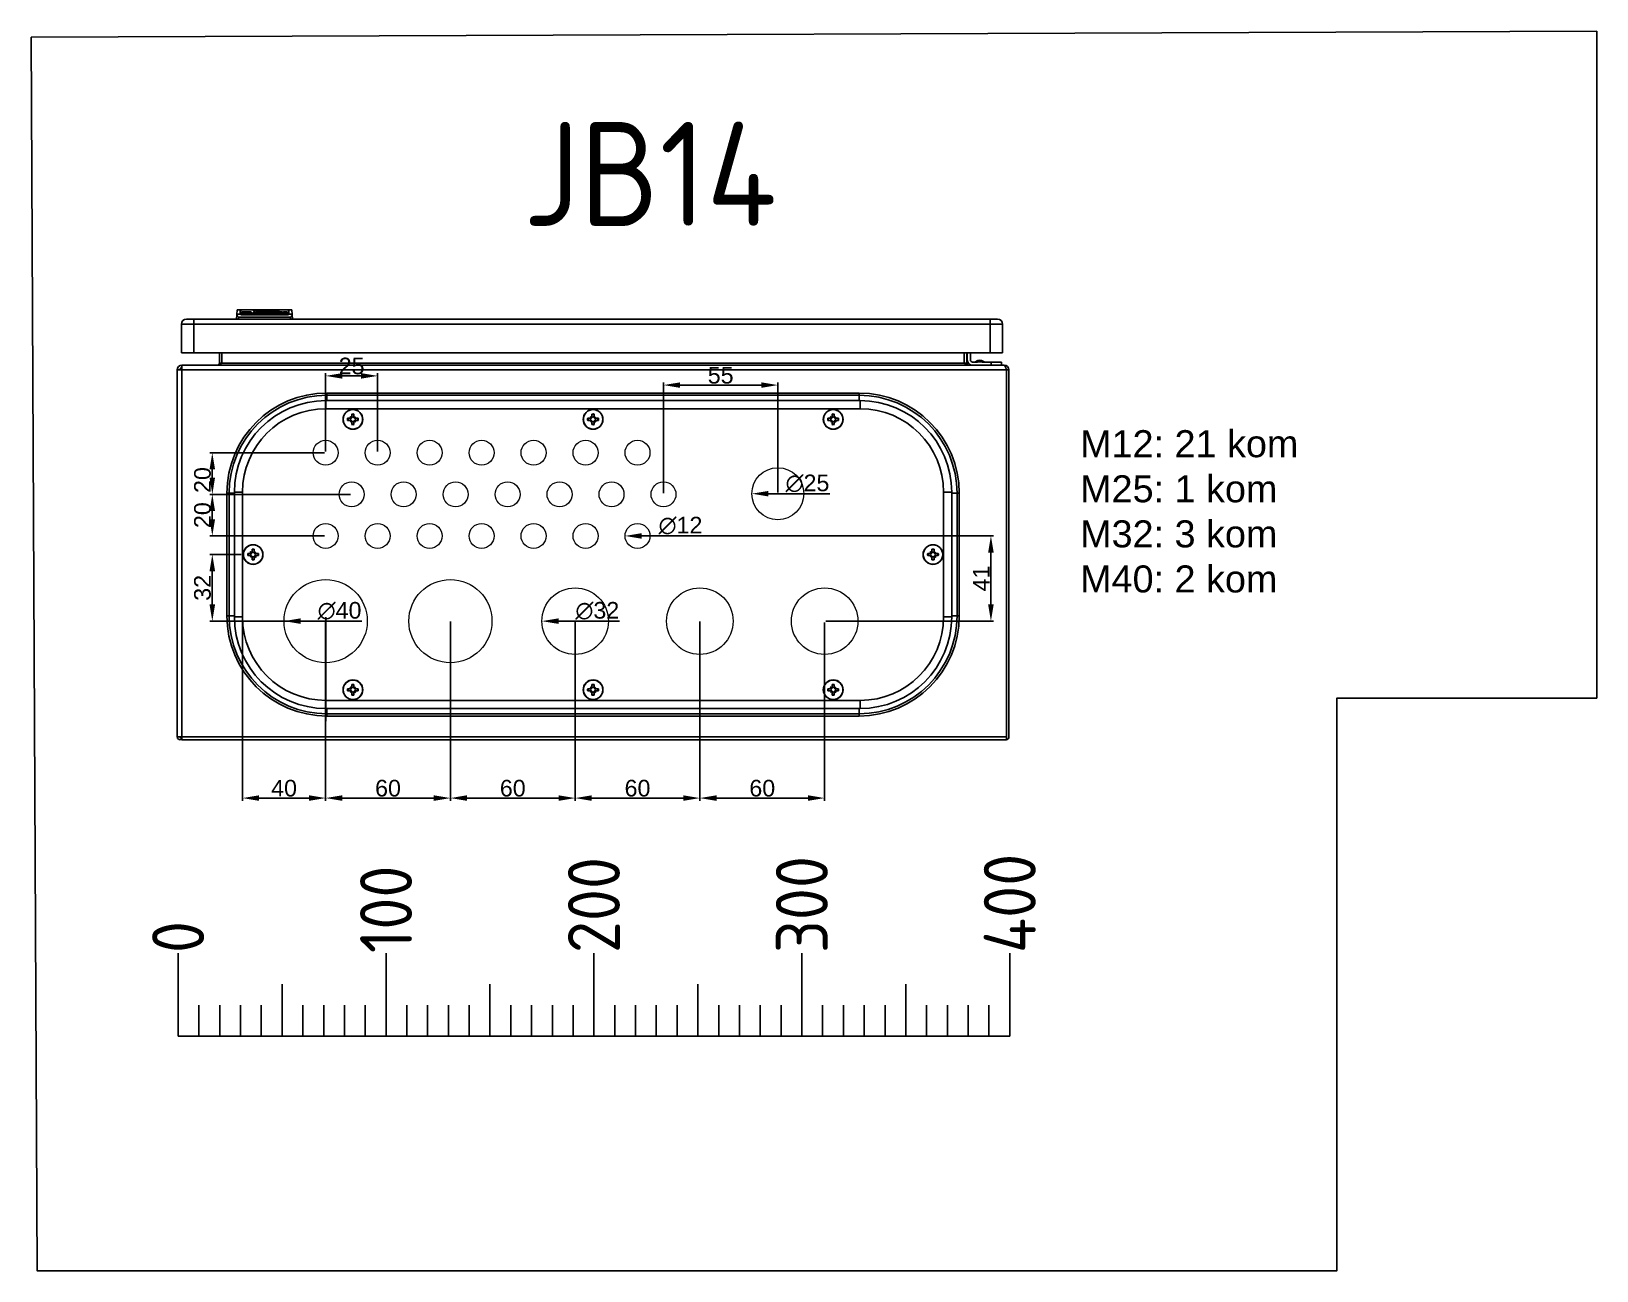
# Model space of a CAD drawing. Header units: millimetres. Extents: x 46697 to 51381, y 25488 to 34806.
# Drawn here: x 50532 to 51285, y 29307 to 29903 of the extents above; entities that cross this region are included whole.
import ezdxf
from ezdxf.enums import TextEntityAlignment as Align

# ---------------------------------------------------------------- set-up
doc = ezdxf.new("R2010")
doc.units = ezdxf.units.MM
doc.layers.add('! NO PLOT !', color=7, linetype='Continuous', true_color=0xff75dd, plot=False)
doc.layers.add('000-KOTIRANJE', color=254, linetype='Continuous', lineweight=5)
doc.layers.add('000-PI-Oprema', color=30, linetype='Continuous', lineweight=5)
doc.layers.add('000-PI-ORMAR', color=51, linetype='Continuous')
doc.layers.add('AUT_TEXT', color=7, linetype='Continuous')
doc.styles.add('PI0', font='isocpeur.ttf', dxfattribs={"width": 0.9})
doc.styles.get("Standard").update_dxf_attribs({"font": 'arial.ttf'})
doc.dimstyles.new('ISO-25-lb', dxfattribs={"dimtxt": 8, "dimasz": 8, "dimexe": 1.25, "dimexo": 0.625, "dimtad": 1, "dimdec": 1, "dimtxsty": 'Standard', "dimcen": 5, "dimadec": 0, "dimazin": 0, "dimtfac": 1, "dimtdec": 1, "dimtmove": 0, "dimatfit": 3, "dimfxl": 1, "dimarcsym": 0})

msp = doc.modelspace()

# ---------------------------------------------------------------- texts
at = {"color": 7, "style": 'PI0', "width": 0.9}
for s, p in [('100', (50702.42, 29459.78)), ('200', (50802.42, 29459.78)), ('300', (50902.42, 29459.78)), ('400', (51002.42, 29459.78)), ('0', (50602.42, 29459.78))]:
    msp.add_text(s, height=25, rotation=90, dxfattribs=at).set_placement(p, align=Align.MIDDLE_LEFT)
at = {"layer": 'AUT_TEXT', "style": 'PI0', "width": 0.9}
msp.add_text('JB14', height=50, dxfattribs=at).set_placement((50829.39, 29834.45), align=Align.MIDDLE)
at = {"layer": 'AUT_TEXT', "ltscale": 0.25, "insert": (51036.26, 29711.16), "char_height": 13, "attachment_point": 1}
msp.add_mtext_dynamic_manual_height_columns('M12: 21 kom\\PM25: 1 kom\\PM32: 3 kom\\PM40: 2 kom', width=120.332, gutter_width=121.68, heights=[105.84], dxfattribs=at)

# ---------------------------------------------------------------- blocks, each defined once
blk = doc.blocks.new('NSYCRN34200_bottom')
at = {"layer": '000-PI-ORMAR'}
for p, q in [((50216.42, 29502.02), (50216.81, 29506.52)), ((50216.81, 29506.52), (50241.37, 29506.52)), ((50218.22, 29504.37), (50218.22, 29506.52)), ((50218.47, 29504.17), (50218.47, 29506.52)), ((50241.37, 29504.17), (50241.37, 29506.52)), ((50243.02, 29506.52), (50241.37, 29506.52)), ((50241.62, 29506.52), (50241.62, 29504.37)), ((50243.42, 29502.02), (50243.02, 29506.52)), ((50189.92, 29485.82), (50189.92, 29499.52)), ((50584.92, 29499.52), (50189.92, 29499.52)), ((50192.42, 29502.02), (50582.42, 29502.02)), ((50195.92, 29502.02), (50195.92, 29485.82)), ((50216.62, 29504.32), (50218.24, 29504.32)), ((50218.22, 29506.45), (50216.8, 29506.45)), ((50217.42, 29502.89), (50217.42, 29502.02)), ((50242.42, 29502.89), (50217.42, 29502.89)), ((50241.37, 29506.45), (50218.47, 29506.45)), ((50218.5, 29504.32), (50241.33, 29504.32)), ((50218.82, 29504.24), (50218.82, 29504.09)), ((50241.02, 29504.24), (50218.82, 29504.24)), ((50218.82, 29504.09), (50241.02, 29504.09)), ((50219.11, 29504.9), (50219.11, 29505.48)), ((50219.11, 29505.48), (50223.51, 29505.48)), ((50223.51, 29505.06), (50219.11, 29505.06)), ((50223.51, 29504.9), (50219.11, 29504.9)), ((50223.51, 29505.48), (50223.51, 29504.9)), ((50224.27, 29505.11), (50224.27, 29504.9)), ((50224.27, 29505.11), (50224.58, 29505.08)), ((50224.58, 29506.06), (50224.94, 29506.08)), ((50224.58, 29505.98), (50224.58, 29506.06)), ((50224.84, 29505.99), (50224.58, 29505.98)), ((50224.58, 29505.74), (50224.58, 29505.83)), ((50224.58, 29505.83), (50224.89, 29505.8)), ((50224.84, 29505.72), (50224.58, 29505.74)), ((50224.58, 29504.9), (50224.58, 29505.08)), ((50224.89, 29505.8), (50224.89, 29505.72)), ((50224.89, 29505.8), (50224.99, 29505.8)), ((50224.94, 29505.99), (50224.94, 29506.08)), ((50224.99, 29504.9), (50224.94, 29505.01)), ((50224.99, 29505.73), (50224.99, 29505.8)), ((50224.99, 29504.9), (50224.99, 29505.48)), ((50224.99, 29505.48), (50225.6, 29505.48)), ((50225.6, 29505.06), (50224.99, 29505.06)), ((50225.6, 29504.9), (50224.99, 29504.9)), ((50225.19, 29505.9), (50225.19, 29505.75)), ((50225.6, 29505.48), (50225.6, 29504.9)), ((50225.86, 29505.29), (50225.86, 29505.4)), ((50225.86, 29505.22), (50227.13, 29505.24)), ((50225.86, 29505.17), (50225.86, 29505.22)), ((50225.91, 29505.74), (50225.91, 29506.06)), ((50225.91, 29506.06), (50226.16, 29506.06)), ((50226.16, 29505.74), (50225.91, 29505.74)), ((50225.91, 29505.61), (50225.91, 29505.67)), ((50225.91, 29505.67), (50226.16, 29505.67)), ((50226.06, 29505.61), (50225.91, 29505.61)), ((50226.16, 29505.64), (50226.06, 29505.61)), ((50226.16, 29506.06), (50226.16, 29505.74)), ((50226.16, 29505.67), (50226.16, 29505.64)), ((50226.42, 29504.91), (50226.42, 29505.12)), ((50227.13, 29505.12), (50226.42, 29505.12)), ((50226.62, 29505.37), (50226.47, 29505.37)), ((50226.62, 29505.77), (50226.78, 29505.83)), ((50226.73, 29505.49), (50226.73, 29505.36)), ((50226.78, 29505.83), (50226.78, 29505.73)), ((50226.78, 29505.83), (50226.98, 29505.8)), ((50226.78, 29505.01), (50226.78, 29504.88)), ((50226.98, 29505.73), (50226.98, 29505.8)), ((50227.13, 29504.91), (50227.13, 29505.24)), ((50227.19, 29505.74), (50227.19, 29506.06)), ((50227.19, 29506.06), (50227.44, 29506.06)), ((50227.44, 29505.74), (50227.19, 29505.74)), ((50227.44, 29506.06), (50227.44, 29505.74)), ((50227.75, 29505.22), (50227.75, 29505.16)), ((50227.9, 29506.06), (50228.21, 29506.08)), ((50227.9, 29505.98), (50227.9, 29506.06)), ((50228.16, 29505.99), (50227.9, 29505.98)), ((50227.95, 29505.74), (50227.95, 29505.8)), ((50227.95, 29505.8), (50228.26, 29505.8)), ((50228.26, 29505.74), (50227.95, 29505.74)), ((50227.95, 29504.62), (50227.95, 29505.48)), ((50227.95, 29505.48), (50228.57, 29505.48)), ((50228.57, 29505.06), (50227.95, 29505.06)), ((50228.57, 29504.62), (50227.95, 29504.62)), ((50228.26, 29505.96), (50228.16, 29505.99)), ((50228.21, 29505.98), (50228.21, 29506.08)), ((50228.26, 29505.66), (50228.26, 29505.96)), ((50228.67, 29505.79), (50228.26, 29505.66)), ((50228.51, 29505.95), (50228.51, 29505.74)), ((50228.51, 29505.8), (50228.67, 29505.79)), ((50228.57, 29505.45), (50229.02, 29505.49)), ((50228.57, 29505.48), (50228.57, 29504.62)), ((50228.57, 29505.04), (50228.87, 29505.03)), ((50229.02, 29504.88), (50228.57, 29504.91)), ((50228.87, 29504.89), (50228.87, 29505.03)), ((50229.02, 29505.34), (50229.02, 29505.49)), ((50229.13, 29506.06), (50229.48, 29506.08)), ((50229.13, 29505.98), (50229.13, 29506.06)), ((50229.48, 29505.99), (50229.13, 29505.98)), ((50229.18, 29505.74), (50229.18, 29505.83)), ((50229.18, 29505.83), (50229.48, 29505.8)), ((50229.43, 29505.72), (50229.18, 29505.74)), ((50229.28, 29505.2), (50229.28, 29504.9)), ((50229.48, 29505.99), (50229.48, 29506.08)), ((50229.74, 29505.93), (50229.48, 29505.99)), ((50229.48, 29505.72), (50229.48, 29505.8)), ((50229.74, 29505.74), (50229.74, 29505.93)), ((50229.89, 29505.2), (50229.89, 29505.17)), ((50230, 29505.93), (50230, 29505.87)), ((50230.05, 29504.9), (50230.05, 29505.48)), ((50230.05, 29505.48), (50230.66, 29505.48)), ((50230.66, 29505.06), (50230.05, 29505.06)), ((50230.66, 29504.9), (50230.05, 29504.9)), ((50230.05, 29504.66), (50230.05, 29504.74)), ((50230.15, 29504.62), (50230.05, 29504.66)), ((50230.3, 29504.62), (50230.15, 29504.62)), ((50230.46, 29505.91), (50231.17, 29505.91)), ((50230.51, 29506.04), (50230.92, 29506.08)), ((50230.51, 29505.96), (50230.51, 29506.04)), ((50230.86, 29505.99), (50230.51, 29505.96)), ((50230.56, 29504.83), (50230.56, 29504.64)), ((50230.56, 29504.83), (50230.71, 29504.79)), ((50230.66, 29505.48), (50230.66, 29504.9)), ((50230.71, 29505.85), (50230.71, 29505.74)), ((50230.71, 29505.85), (50230.86, 29505.8)), ((50231.17, 29505.85), (50230.71, 29505.85)), ((50230.71, 29504.79), (50230.71, 29504.75)), ((50230.97, 29505.99), (50230.86, 29505.99)), ((50230.86, 29505.8), (50230.86, 29505.72)), ((50230.86, 29505.8), (50231.02, 29505.8)), ((50230.86, 29505.29), (50230.86, 29505.4)), ((50230.86, 29505.16), (50230.86, 29505.22)), ((50230.86, 29505.22), (50232.14, 29505.22)), ((50230.92, 29505.99), (50230.92, 29506.08)), ((50231.02, 29505.8), (50231.17, 29505.85)), ((50231.02, 29505.8), (50231.02, 29505.73)), ((50231.17, 29505.75), (50231.17, 29505.91)), ((50231.43, 29504.91), (50231.43, 29505.12)), ((50232.09, 29505.12), (50231.43, 29505.12)), ((50231.63, 29505.37), (50231.53, 29505.37)), ((50231.73, 29505.49), (50231.73, 29505.36)), ((50231.78, 29505.01), (50231.78, 29504.88)), ((50231.89, 29505.56), (50231.89, 29506.06)), ((50231.89, 29506.06), (50232.14, 29506.06)), ((50232.14, 29505.64), (50231.89, 29505.64)), ((50232.14, 29505.56), (50231.89, 29505.56)), ((50232.09, 29505.12), (50232.09, 29504.89)), ((50232.14, 29506.06), (50232.14, 29505.56)), ((50232.14, 29504.9), (50232.14, 29505.22)), ((50232.6, 29505.99), (50232.6, 29506.06)), ((50232.6, 29506.06), (50233.52, 29506.06)), ((50233.27, 29505.99), (50232.6, 29505.99)), ((50232.6, 29505.56), (50232.6, 29505.64)), ((50232.6, 29505.64), (50233.52, 29505.64)), ((50233.52, 29505.56), (50232.6, 29505.56)), ((50232.65, 29505.77), (50232.65, 29505.85)), ((50232.65, 29505.85), (50233.27, 29505.85)), ((50233.27, 29505.77), (50232.65, 29505.77)), ((50232.75, 29505.24), (50232.75, 29505.17)), ((50232.96, 29505.06), (50232.96, 29505.48)), ((50232.96, 29505.48), (50233.52, 29505.48)), ((50233.52, 29505.06), (50232.96, 29505.06)), ((50233.27, 29505.56), (50233.27, 29505.99)), ((50233.52, 29506.06), (50233.52, 29505.56)), ((50233.52, 29504.89), (50233.52, 29505.48)), ((50233.73, 29505.03), (50233.73, 29504.89)), ((50233.73, 29505.03), (50233.88, 29505.03)), ((50233.88, 29505.03), (50234.19, 29505.12)), ((50233.88, 29505.03), (50233.88, 29504.9)), ((50234.08, 29505.61), (50234.08, 29505.72)), ((50234.08, 29505.72), (50234.59, 29505.72)), ((50234.19, 29505.77), (50234.24, 29505.85)), ((50234.7, 29505.77), (50234.19, 29505.77)), ((50234.19, 29504.9), (50234.19, 29505.38)), ((50234.8, 29504.9), (50234.19, 29504.9)), ((50234.24, 29505.85), (50234.24, 29505.77)), ((50234.24, 29505.85), (50234.7, 29505.85)), ((50234.8, 29505.91), (50234.39, 29505.91)), ((50234.54, 29505.64), (50234.49, 29505.56)), ((50234.49, 29505.56), (50234.49, 29505.4)), ((50234.49, 29505.56), (50235.1, 29505.56)), ((50234.95, 29505.64), (50234.54, 29505.64)), ((50234.59, 29505.72), (50234.7, 29505.77)), ((50234.59, 29505.72), (50234.59, 29505.64)), ((50234.7, 29505.85), (50234.8, 29505.88)), ((50234.7, 29505.85), (50234.7, 29505.64)), ((50234.8, 29505.64), (50234.8, 29505.91)), ((50235.05, 29505.38), (50234.8, 29505.38)), ((50234.8, 29505.3), (50234.8, 29504.9)), ((50235.1, 29505.8), (50234.95, 29505.64)), ((50235, 29505.3), (50235.62, 29505.35)), ((50235, 29505.08), (50235, 29505.3)), ((50235.1, 29505.38), (50235.1, 29505.56)), ((50235.62, 29504.93), (50235.37, 29504.91)), ((50235.62, 29504.89), (50235.62, 29505.35)), ((50235.72, 29506.19), (50235.72, 29506.01)), ((50235.72, 29506.19), (50236.13, 29506.19)), ((50235.82, 29505.91), (50235.82, 29505.49)), ((50235.87, 29505.03), (50235.87, 29504.9)), ((50236.13, 29505.7), (50236.08, 29505.66)), ((50236.08, 29505.66), (50236.08, 29505.54)), ((50236.08, 29505.66), (50236.38, 29505.64)), ((50236.13, 29506.03), (50236.13, 29506.19)), ((50236.48, 29505.7), (50236.13, 29505.7)), ((50236.33, 29506.03), (50236.18, 29506.03)), ((50236.23, 29505.85), (50236.18, 29505.79)), ((50236.18, 29505.79), (50236.18, 29505.7)), ((50236.18, 29505.79), (50236.64, 29505.77)), ((50236.64, 29505.85), (50236.23, 29505.85)), ((50236.23, 29504.62), (50236.23, 29505.48)), ((50236.23, 29505.48), (50236.84, 29505.48)), ((50236.84, 29505.06), (50236.23, 29505.06)), ((50236.84, 29504.62), (50236.23, 29504.62)), ((50236.33, 29506.03), (50236.33, 29505.85)), ((50236.74, 29505.88), (50236.64, 29505.85)), ((50236.74, 29505.96), (50236.74, 29505.88)), ((50236.84, 29505.48), (50236.84, 29504.62)), ((50236.99, 29505.32), (50236.99, 29505.43)), ((50237.45, 29505.35), (50236.99, 29505.32)), ((50237.05, 29504.91), (50237.05, 29505.08)), ((50237.05, 29505.08), (50237.51, 29505.03)), ((50237.71, 29504.88), (50237.05, 29504.91)), ((50237.51, 29504.89), (50237.51, 29505.03)), ((50237.66, 29505.49), (50237.66, 29505.34)), ((50238.07, 29505.19), (50238.07, 29504.9)), ((50238.68, 29505.22), (50238.68, 29505.14)), ((50238.78, 29505.22), (50238.78, 29505.27)), ((50238.94, 29505.06), (50238.78, 29505.22)), ((50238.89, 29504.7), (50238.94, 29504.87)), ((50238.94, 29504.68), (50238.94, 29504.87)), ((50239.5, 29505.25), (50239.5, 29504.97)), ((50240.01, 29504.62), (50239.7, 29504.62)), ((50239.96, 29505.32), (50239.8, 29505.32)), ((50239.86, 29505.49), (50239.86, 29505.32)), ((50239.86, 29504.79), (50240.11, 29504.82)), ((50239.86, 29504.79), (50239.86, 29504.62)), ((50240.11, 29504.63), (50240.11, 29504.85)), ((50240.52, 29505.08), (50240.52, 29504.67)), ((50240.78, 29505.4), (50240.72, 29505.22)), ((50240.83, 29504.91), (50240.83, 29504.83)), ((50241.02, 29504.09), (50241.02, 29504.24)), ((50241.6, 29504.32), (50243.22, 29504.32)), ((50243.03, 29506.45), (50241.62, 29506.45)), ((50242.42, 29502.02), (50242.42, 29502.89)), ((50578.92, 29485.82), (50578.92, 29502.02)), ((50584.92, 29499.52), (50584.92, 29485.82)), ((50189.92, 29485.82), (50584.92, 29485.82)), ((50208.22, 29485.82), (50208.22, 29480.82)), ((50209.42, 29485.82), (50209.42, 29480.82)), ((50566.42, 29485.82), (50566.42, 29480.82)), ((50567.62, 29485.82), (50567.62, 29480.82)), ((50567.92, 29482.32), (50567.92, 29485.82)), ((50569.42, 29482.32), (50569.42, 29485.82)), ((50187.92, 29301.16), (50187.92, 29477.62)), ((50587.92, 29477.62), (50187.92, 29477.62)), ((50190.12, 29479.82), (50190.12, 29299.81)), ((50190.12, 29479.82), (50585.72, 29479.82)), ((50208.22, 29480.82), (50567.62, 29480.82)), ((50572.65, 29481.32), (50570.42, 29481.32)), ((50573.06, 29482.11), (50571.55, 29481.32)), ((50573.92, 29482.32), (50573.06, 29482.11)), ((50574.77, 29482.11), (50573.06, 29482.11)), ((50574.77, 29482.11), (50573.92, 29482.32)), ((50574.77, 29482.11), (50576.29, 29481.32)), ((50584.42, 29481.32), (50575.19, 29481.32)), ((50579.42, 29481.32), (50579.42, 29479.82)), ((50584.42, 29481.32), (50584.42, 29479.82)), ((50586.72, 29299.82), (50586.72, 29477.62)), ((50587.92, 29477.62), (50587.92, 29301.16)), ((50259.42, 29462.81), (50259.42, 29458.93)), ((50259.42, 29462.81), (50516.42, 29462.81)), ((50259.92, 29466.43), (50259.92, 29462.84)), ((50259.92, 29466.43), (50515.92, 29466.43)), ((50515.92, 29465.37), (50259.92, 29465.37)), ((50259.92, 29462.84), (50515.92, 29462.84)), ((50515.92, 29462.84), (50515.92, 29466.43)), ((50516.42, 29458.93), (50516.42, 29462.81)), ((50516.42, 29458.93), (50259.42, 29458.93)), ((50270.06, 29453.81), (50269.81, 29453.81)), ((50269.87, 29454.33), (50271.64, 29454.33)), ((50271.69, 29454.54), (50271.03, 29455.2)), ((50271.6, 29454.47), (50271.46, 29454.33)), ((50271.6, 29454.63), (50271.6, 29454.47)), ((50271.6, 29454.63), (50271.76, 29454.63)), ((50271.6, 29454.47), (50271.69, 29454.37)), ((50271.6, 29454.47), (50271.6, 29454.47)), ((50271.64, 29454.33), (50271.69, 29454.37)), ((50271.69, 29454.54), (50271.69, 29454.37)), ((50271.86, 29454.54), (50271.69, 29454.54)), ((50271.9, 29454.77), (50271.76, 29454.63)), ((50271.76, 29454.63), (50271.86, 29454.54)), ((50271.76, 29454.63), (50271.76, 29454.63)), ((50271.86, 29454.54), (50271.9, 29454.59)), ((50271.9, 29456.36), (50271.9, 29454.59)), ((50272.93, 29454.59), (50272.93, 29456.36)), ((50273.07, 29454.63), (50272.93, 29454.77)), ((50272.93, 29454.59), (50272.98, 29454.54)), ((50273.07, 29454.63), (50272.98, 29454.54)), ((50273.15, 29454.54), (50272.98, 29454.54)), ((50273.13, 29454.63), (50273.07, 29454.63)), ((50273.24, 29454.63), (50273.13, 29454.63)), ((50273.15, 29454.54), (50273.66, 29455.06)), ((50273.15, 29454.37), (50273.15, 29454.54)), ((50273.24, 29454.47), (50273.15, 29454.37)), ((50273.15, 29454.37), (50273.2, 29454.33)), ((50274.97, 29454.33), (50273.2, 29454.33)), ((50273.24, 29454.63), (50273.24, 29454.52)), ((50273.24, 29454.47), (50273.24, 29454.52)), ((50273.38, 29454.33), (50273.24, 29454.47)), ((50274.78, 29453.81), (50275.02, 29453.81)), ((50385.56, 29453.81), (50385.31, 29453.81)), ((50385.37, 29454.33), (50387.14, 29454.33)), ((50387.19, 29454.54), (50386.53, 29455.2)), ((50387.1, 29454.47), (50386.96, 29454.33)), ((50387.1, 29454.63), (50387.1, 29454.47)), ((50387.1, 29454.63), (50387.26, 29454.63)), ((50387.1, 29454.47), (50387.19, 29454.37)), ((50387.1, 29454.47), (50387.1, 29454.47)), ((50387.14, 29454.33), (50387.19, 29454.37)), ((50387.19, 29454.54), (50387.19, 29454.37)), ((50387.36, 29454.54), (50387.19, 29454.54)), ((50387.4, 29454.77), (50387.26, 29454.63)), ((50387.26, 29454.63), (50387.36, 29454.54)), ((50387.26, 29454.63), (50387.26, 29454.63)), ((50387.36, 29454.54), (50387.4, 29454.59)), ((50387.4, 29456.36), (50387.4, 29454.59)), ((50388.43, 29454.59), (50388.43, 29456.36)), ((50388.57, 29454.63), (50388.43, 29454.77)), ((50388.43, 29454.59), (50388.48, 29454.54)), ((50388.57, 29454.63), (50388.48, 29454.54)), ((50388.65, 29454.54), (50388.48, 29454.54)), ((50388.63, 29454.63), (50388.57, 29454.63)), ((50388.74, 29454.63), (50388.63, 29454.63)), ((50388.65, 29454.54), (50389.16, 29455.06)), ((50388.65, 29454.37), (50388.65, 29454.54)), ((50388.74, 29454.47), (50388.65, 29454.37)), ((50388.65, 29454.37), (50388.7, 29454.33)), ((50390.47, 29454.33), (50388.7, 29454.33)), ((50388.74, 29454.63), (50388.74, 29454.52)), ((50388.74, 29454.47), (50388.74, 29454.52)), ((50388.88, 29454.33), (50388.74, 29454.47)), ((50390.28, 29453.81), (50390.52, 29453.81)), ((50501.06, 29453.81), (50500.81, 29453.81)), ((50500.87, 29454.33), (50502.64, 29454.33)), ((50502.69, 29454.54), (50502.03, 29455.2)), ((50502.6, 29454.47), (50502.46, 29454.33)), ((50502.6, 29454.63), (50502.76, 29454.63)), ((50502.6, 29454.63), (50502.6, 29454.47)), ((50502.6, 29454.47), (50502.69, 29454.37)), ((50502.6, 29454.47), (50502.6, 29454.47)), ((50502.64, 29454.33), (50502.69, 29454.37)), ((50502.86, 29454.54), (50502.69, 29454.54)), ((50502.69, 29454.54), (50502.69, 29454.37)), ((50502.9, 29454.77), (50502.76, 29454.63)), ((50502.76, 29454.63), (50502.86, 29454.54)), ((50502.76, 29454.63), (50502.76, 29454.63)), ((50502.86, 29454.54), (50502.9, 29454.59)), ((50502.9, 29456.36), (50502.9, 29454.59)), ((50503.93, 29454.59), (50503.93, 29456.36)), ((50504.07, 29454.63), (50503.93, 29454.77)), ((50503.93, 29454.59), (50503.98, 29454.54)), ((50504.07, 29454.63), (50503.98, 29454.54)), ((50504.15, 29454.54), (50503.98, 29454.54)), ((50504.13, 29454.63), (50504.07, 29454.63)), ((50504.24, 29454.63), (50504.13, 29454.63)), ((50504.15, 29454.54), (50504.66, 29455.06)), ((50504.15, 29454.37), (50504.15, 29454.54)), ((50504.24, 29454.47), (50504.15, 29454.37)), ((50504.15, 29454.37), (50504.2, 29454.33)), ((50505.97, 29454.33), (50504.2, 29454.33)), ((50504.24, 29454.63), (50504.24, 29454.52)), ((50504.24, 29454.47), (50504.24, 29454.52)), ((50504.38, 29454.33), (50504.24, 29454.47)), ((50505.78, 29453.81), (50506.02, 29453.81)), ((50269.87, 29453.3), (50271.64, 29453.3)), ((50271.69, 29453.08), (50271.17, 29452.57)), ((50271.46, 29453.3), (50271.6, 29453.16)), ((50271.6, 29453.16), (50271.69, 29453.25)), ((50271.6, 29453.1), (50271.6, 29453.16)), ((50271.6, 29452.99), (50271.6, 29453.1)), ((50271.6, 29452.99), (50271.71, 29452.99)), ((50271.69, 29453.25), (50271.64, 29453.3)), ((50271.69, 29453.25), (50271.69, 29453.08)), ((50271.69, 29453.08), (50271.86, 29453.08)), ((50271.76, 29452.99), (50271.71, 29452.99)), ((50271.76, 29452.99), (50271.86, 29453.08)), ((50271.76, 29452.99), (50271.9, 29452.85)), ((50271.9, 29453.03), (50271.86, 29453.08)), ((50271.9, 29451.26), (50271.9, 29453.03)), ((50272.98, 29453.08), (50272.93, 29453.03)), ((50272.93, 29451.26), (50272.93, 29453.03)), ((50272.93, 29452.85), (50273.07, 29452.99)), ((50273.07, 29452.99), (50272.98, 29453.08)), ((50272.98, 29453.08), (50273.15, 29453.08)), ((50273.08, 29452.99), (50273.07, 29452.99)), ((50273.23, 29453), (50273.08, 29452.99)), ((50273.2, 29453.3), (50273.15, 29453.25)), ((50273.15, 29453.08), (50273.15, 29453.25)), ((50273.24, 29453.16), (50273.15, 29453.25)), ((50273.81, 29452.42), (50273.15, 29453.08)), ((50273.2, 29453.3), (50274.97, 29453.3)), ((50273.24, 29453.15), (50273.23, 29453)), ((50273.24, 29453.16), (50273.38, 29453.3)), ((50273.24, 29453.16), (50273.24, 29453.15)), ((50385.37, 29453.3), (50387.14, 29453.3)), ((50387.19, 29453.08), (50386.67, 29452.57)), ((50386.96, 29453.3), (50387.1, 29453.16)), ((50387.1, 29453.16), (50387.19, 29453.25)), ((50387.1, 29453.1), (50387.1, 29453.16)), ((50387.1, 29452.99), (50387.1, 29453.1)), ((50387.1, 29452.99), (50387.21, 29452.99)), ((50387.19, 29453.25), (50387.14, 29453.3)), ((50387.19, 29453.25), (50387.19, 29453.08)), ((50387.19, 29453.08), (50387.36, 29453.08)), ((50387.26, 29452.99), (50387.21, 29452.99)), ((50387.26, 29452.99), (50387.36, 29453.08)), ((50387.26, 29452.99), (50387.4, 29452.85)), ((50387.4, 29453.03), (50387.36, 29453.08)), ((50387.4, 29451.26), (50387.4, 29453.03)), ((50388.48, 29453.08), (50388.43, 29453.03)), ((50388.43, 29451.26), (50388.43, 29453.03)), ((50388.43, 29452.85), (50388.57, 29452.99)), ((50388.57, 29452.99), (50388.48, 29453.08)), ((50388.48, 29453.08), (50388.65, 29453.08)), ((50388.58, 29452.99), (50388.57, 29452.99)), ((50388.73, 29453), (50388.58, 29452.99)), ((50388.7, 29453.3), (50388.65, 29453.25)), ((50388.65, 29453.08), (50388.65, 29453.25)), ((50388.74, 29453.16), (50388.65, 29453.25)), ((50388.65, 29453.08), (50389.31, 29452.42)), ((50388.7, 29453.3), (50390.47, 29453.3)), ((50388.74, 29453.15), (50388.73, 29453)), ((50388.74, 29453.16), (50388.88, 29453.3)), ((50388.74, 29453.16), (50388.74, 29453.15)), ((50500.87, 29453.3), (50502.64, 29453.3)), ((50502.69, 29453.08), (50502.17, 29452.57)), ((50502.46, 29453.3), (50502.6, 29453.16)), ((50502.6, 29453.16), (50502.69, 29453.25)), ((50502.6, 29453.1), (50502.6, 29453.16)), ((50502.6, 29452.99), (50502.6, 29453.1)), ((50502.6, 29452.99), (50502.71, 29452.99)), ((50502.69, 29453.25), (50502.64, 29453.3)), ((50502.69, 29453.25), (50502.69, 29453.08)), ((50502.69, 29453.08), (50502.86, 29453.08)), ((50502.76, 29452.99), (50502.71, 29452.99)), ((50502.76, 29452.99), (50502.86, 29453.08)), ((50502.76, 29452.99), (50502.9, 29452.85)), ((50502.9, 29453.03), (50502.86, 29453.08)), ((50502.9, 29451.26), (50502.9, 29453.03)), ((50503.98, 29453.08), (50503.93, 29453.03)), ((50503.93, 29451.26), (50503.93, 29453.03)), ((50503.93, 29452.85), (50504.07, 29452.99)), ((50503.98, 29453.08), (50504.15, 29453.08)), ((50504.07, 29452.99), (50503.98, 29453.08)), ((50504.08, 29452.99), (50504.07, 29452.99)), ((50504.23, 29453), (50504.08, 29452.99)), ((50504.2, 29453.3), (50504.15, 29453.25)), ((50504.15, 29453.08), (50504.15, 29453.25)), ((50504.24, 29453.16), (50504.15, 29453.25)), ((50504.15, 29453.08), (50504.81, 29452.42)), ((50504.2, 29453.3), (50505.97, 29453.3)), ((50504.24, 29453.15), (50504.23, 29453)), ((50504.24, 29453.16), (50504.38, 29453.3)), ((50504.24, 29453.16), (50504.24, 29453.15)), ((50211.8, 29359.31), (50211.8, 29418.31)), ((50215.39, 29418.31), (50211.8, 29418.31)), ((50212.86, 29418.31), (50212.86, 29359.31)), ((50215.39, 29359.31), (50215.39, 29418.31)), ((50215.42, 29358.81), (50215.42, 29418.81)), ((50219.3, 29418.81), (50215.42, 29418.81)), ((50219.3, 29418.81), (50219.3, 29358.81)), ((50560.42, 29418.81), (50556.54, 29418.81)), ((50556.54, 29358.81), (50556.54, 29418.81)), ((50560.42, 29418.81), (50560.42, 29358.81)), ((50564.04, 29418.31), (50560.45, 29418.31)), ((50560.45, 29418.31), (50560.45, 29359.31)), ((50562.98, 29359.31), (50562.98, 29418.31)), ((50564.04, 29418.31), (50564.04, 29359.31)), ((50222.06, 29388.81), (50221.81, 29388.81)), ((50221.87, 29389.33), (50223.64, 29389.33)), ((50221.87, 29388.3), (50223.64, 29388.3)), ((50223.69, 29389.54), (50223.03, 29390.2)), ((50223.69, 29388.08), (50223.17, 29387.57)), ((50223.6, 29389.47), (50223.46, 29389.33)), ((50223.46, 29388.3), (50223.6, 29388.16)), ((50223.6, 29389.63), (50223.6, 29389.47)), ((50223.6, 29389.63), (50223.76, 29389.63)), ((50223.6, 29389.47), (50223.69, 29389.37)), ((50223.6, 29389.47), (50223.6, 29389.47)), ((50223.6, 29388.16), (50223.69, 29388.25)), ((50223.6, 29388.1), (50223.6, 29388.16)), ((50223.6, 29387.99), (50223.6, 29388.1)), ((50223.6, 29387.99), (50223.71, 29387.99)), ((50223.64, 29389.33), (50223.69, 29389.37)), ((50223.69, 29388.25), (50223.64, 29388.3)), ((50223.69, 29389.54), (50223.69, 29389.37)), ((50223.86, 29389.54), (50223.69, 29389.54)), ((50223.69, 29388.25), (50223.69, 29388.08)), ((50223.69, 29388.08), (50223.86, 29388.08)), ((50223.76, 29387.99), (50223.71, 29387.99)), ((50223.9, 29389.77), (50223.76, 29389.63)), ((50223.76, 29389.63), (50223.86, 29389.54)), ((50223.76, 29389.63), (50223.76, 29389.63)), ((50223.76, 29387.99), (50223.86, 29388.08)), ((50223.76, 29387.99), (50223.9, 29387.85)), ((50223.86, 29389.54), (50223.9, 29389.59)), ((50223.9, 29388.03), (50223.86, 29388.08)), ((50223.9, 29391.36), (50223.9, 29389.59)), ((50223.9, 29386.26), (50223.9, 29388.03)), ((50224.93, 29389.59), (50224.93, 29391.36)), ((50225.07, 29389.63), (50224.93, 29389.77)), ((50224.93, 29389.59), (50224.98, 29389.54)), ((50224.98, 29388.08), (50224.93, 29388.03)), ((50224.93, 29386.26), (50224.93, 29388.03)), ((50224.93, 29387.85), (50225.07, 29387.99)), ((50225.07, 29389.63), (50224.98, 29389.54)), ((50225.15, 29389.54), (50224.98, 29389.54)), ((50225.07, 29387.99), (50224.98, 29388.08)), ((50224.98, 29388.08), (50225.15, 29388.08)), ((50225.13, 29389.63), (50225.07, 29389.63)), ((50225.08, 29387.99), (50225.07, 29387.99)), ((50225.23, 29388), (50225.08, 29387.99)), ((50225.24, 29389.63), (50225.13, 29389.63)), ((50225.15, 29389.54), (50225.66, 29390.06)), ((50225.15, 29389.37), (50225.15, 29389.54)), ((50225.24, 29389.47), (50225.15, 29389.37)), ((50225.15, 29389.37), (50225.2, 29389.33)), ((50225.2, 29388.3), (50225.15, 29388.25)), ((50225.15, 29388.08), (50225.15, 29388.25)), ((50225.24, 29388.16), (50225.15, 29388.25)), ((50225.81, 29387.42), (50225.15, 29388.08)), ((50226.97, 29389.33), (50225.2, 29389.33)), ((50225.2, 29388.3), (50226.97, 29388.3)), ((50225.24, 29388.15), (50225.23, 29388)), ((50225.24, 29389.63), (50225.24, 29389.52)), ((50225.24, 29389.47), (50225.24, 29389.52)), ((50225.38, 29389.33), (50225.24, 29389.47)), ((50225.24, 29388.16), (50225.38, 29388.3)), ((50225.24, 29388.16), (50225.24, 29388.15)), ((50226.78, 29388.81), (50227.02, 29388.81)), ((50549.06, 29388.81), (50548.81, 29388.81)), ((50548.87, 29389.33), (50550.64, 29389.33)), ((50548.87, 29388.3), (50550.64, 29388.3)), ((50550.69, 29389.54), (50550.03, 29390.2)), ((50550.69, 29388.08), (50550.17, 29387.57)), ((50550.6, 29389.47), (50550.46, 29389.33)), ((50550.46, 29388.3), (50550.6, 29388.16)), ((50550.6, 29389.63), (50550.76, 29389.63)), ((50550.6, 29389.63), (50550.6, 29389.47)), ((50550.6, 29389.47), (50550.69, 29389.37)), ((50550.6, 29389.47), (50550.6, 29389.47)), ((50550.6, 29388.16), (50550.69, 29388.25)), ((50550.6, 29388.1), (50550.6, 29388.16)), ((50550.6, 29387.99), (50550.6, 29388.1)), ((50550.6, 29387.99), (50550.71, 29387.99)), ((50550.64, 29389.33), (50550.69, 29389.37)), ((50550.69, 29388.25), (50550.64, 29388.3)), ((50550.86, 29389.54), (50550.69, 29389.54)), ((50550.69, 29389.54), (50550.69, 29389.37)), ((50550.69, 29388.25), (50550.69, 29388.08)), ((50550.69, 29388.08), (50550.86, 29388.08)), ((50550.76, 29387.99), (50550.71, 29387.99)), ((50550.9, 29389.77), (50550.76, 29389.63)), ((50550.76, 29389.63), (50550.86, 29389.54)), ((50550.76, 29389.63), (50550.76, 29389.63)), ((50550.76, 29387.99), (50550.86, 29388.08)), ((50550.76, 29387.99), (50550.9, 29387.85)), ((50550.86, 29389.54), (50550.9, 29389.59)), ((50550.9, 29388.03), (50550.86, 29388.08)), ((50550.9, 29391.36), (50550.9, 29389.59)), ((50550.9, 29386.26), (50550.9, 29388.03)), ((50551.93, 29389.59), (50551.93, 29391.36)), ((50552.07, 29389.63), (50551.93, 29389.77)), ((50551.93, 29389.59), (50551.98, 29389.54)), ((50551.98, 29388.08), (50551.93, 29388.03)), ((50551.93, 29386.26), (50551.93, 29388.03)), ((50551.93, 29387.85), (50552.07, 29387.99)), ((50552.07, 29389.63), (50551.98, 29389.54)), ((50552.15, 29389.54), (50551.98, 29389.54)), ((50551.98, 29388.08), (50552.15, 29388.08)), ((50552.07, 29387.99), (50551.98, 29388.08)), ((50552.13, 29389.63), (50552.07, 29389.63)), ((50552.08, 29387.99), (50552.07, 29387.99)), ((50552.23, 29388), (50552.08, 29387.99)), ((50552.24, 29389.63), (50552.13, 29389.63)), ((50552.15, 29389.54), (50552.66, 29390.06)), ((50552.15, 29389.37), (50552.15, 29389.54)), ((50552.24, 29389.47), (50552.15, 29389.37)), ((50552.15, 29389.37), (50552.2, 29389.33)), ((50552.2, 29388.3), (50552.15, 29388.25)), ((50552.24, 29388.16), (50552.15, 29388.25)), ((50552.15, 29388.08), (50552.15, 29388.25)), ((50552.15, 29388.08), (50552.81, 29387.42)), ((50553.97, 29389.33), (50552.2, 29389.33)), ((50552.2, 29388.3), (50553.97, 29388.3)), ((50552.24, 29388.15), (50552.23, 29388)), ((50552.24, 29389.63), (50552.24, 29389.52)), ((50552.24, 29389.47), (50552.24, 29389.52)), ((50552.38, 29389.33), (50552.24, 29389.47)), ((50552.24, 29388.16), (50552.38, 29388.3)), ((50552.24, 29388.16), (50552.24, 29388.15)), ((50553.78, 29388.81), (50554.02, 29388.81)), ((50211.8, 29359.31), (50215.39, 29359.31)), ((50215.42, 29358.81), (50219.3, 29358.81)), ((50556.54, 29358.81), (50560.42, 29358.81)), ((50560.45, 29359.31), (50564.04, 29359.31)), ((50271.9, 29326.36), (50271.9, 29324.59)), ((50272.93, 29324.59), (50272.93, 29326.36)), ((50387.4, 29326.36), (50387.4, 29324.59)), ((50388.43, 29324.59), (50388.43, 29326.36)), ((50502.9, 29326.36), (50502.9, 29324.59)), ((50503.93, 29324.59), (50503.93, 29326.36)), ((50259.42, 29318.69), (50259.42, 29314.81)), ((50259.42, 29318.69), (50516.42, 29318.69)), ((50270.06, 29323.81), (50269.81, 29323.81)), ((50269.87, 29324.33), (50271.64, 29324.33)), ((50269.87, 29323.3), (50271.64, 29323.3)), ((50271.69, 29324.54), (50271.03, 29325.2)), ((50271.69, 29323.08), (50271.17, 29322.57)), ((50271.6, 29324.47), (50271.46, 29324.33)), ((50271.46, 29323.3), (50271.6, 29323.16)), ((50271.6, 29324.63), (50271.6, 29324.47)), ((50271.6, 29324.63), (50271.76, 29324.63)), ((50271.6, 29324.47), (50271.69, 29324.37)), ((50271.6, 29324.47), (50271.6, 29324.47)), ((50271.6, 29323.16), (50271.69, 29323.25)), ((50271.6, 29323.1), (50271.6, 29323.16)), ((50271.6, 29322.99), (50271.6, 29323.1)), ((50271.6, 29322.99), (50271.71, 29322.99)), ((50271.64, 29324.33), (50271.69, 29324.37)), ((50271.69, 29323.25), (50271.64, 29323.3)), ((50271.69, 29324.54), (50271.69, 29324.37)), ((50271.86, 29324.54), (50271.69, 29324.54)), ((50271.69, 29323.25), (50271.69, 29323.08)), ((50271.69, 29323.08), (50271.86, 29323.08)), ((50271.76, 29322.99), (50271.71, 29322.99)), ((50271.9, 29324.77), (50271.76, 29324.63)), ((50271.76, 29324.63), (50271.86, 29324.54)), ((50271.76, 29324.63), (50271.76, 29324.63)), ((50271.76, 29322.99), (50271.86, 29323.08)), ((50271.76, 29322.99), (50271.9, 29322.85)), ((50271.86, 29324.54), (50271.9, 29324.59)), ((50271.9, 29323.03), (50271.86, 29323.08)), ((50271.9, 29321.26), (50271.9, 29323.03)), ((50273.07, 29324.63), (50272.93, 29324.77)), ((50272.93, 29324.59), (50272.98, 29324.54)), ((50272.98, 29323.08), (50272.93, 29323.03)), ((50272.93, 29321.26), (50272.93, 29323.03)), ((50272.93, 29322.85), (50273.07, 29322.99)), ((50273.07, 29324.63), (50272.98, 29324.54)), ((50273.15, 29324.54), (50272.98, 29324.54)), ((50273.07, 29322.99), (50272.98, 29323.08)), ((50272.98, 29323.08), (50273.15, 29323.08)), ((50273.13, 29324.63), (50273.07, 29324.63)), ((50273.08, 29322.99), (50273.07, 29322.99)), ((50273.23, 29323), (50273.08, 29322.99)), ((50273.24, 29324.63), (50273.13, 29324.63)), ((50273.15, 29324.54), (50273.66, 29325.06)), ((50273.15, 29324.37), (50273.15, 29324.54)), ((50273.24, 29324.47), (50273.15, 29324.37)), ((50273.15, 29324.37), (50273.2, 29324.33)), ((50273.2, 29323.3), (50273.15, 29323.25)), ((50273.24, 29323.16), (50273.15, 29323.25)), ((50273.15, 29323.08), (50273.15, 29323.25)), ((50273.15, 29323.08), (50273.81, 29322.42)), ((50274.97, 29324.33), (50273.2, 29324.33)), ((50273.2, 29323.3), (50274.97, 29323.3)), ((50273.24, 29323.15), (50273.23, 29323)), ((50273.24, 29324.63), (50273.24, 29324.52)), ((50273.24, 29324.47), (50273.24, 29324.52)), ((50273.38, 29324.33), (50273.24, 29324.47)), ((50273.24, 29323.16), (50273.38, 29323.3)), ((50273.24, 29323.16), (50273.24, 29323.15)), ((50274.78, 29323.81), (50275.02, 29323.81)), ((50385.56, 29323.81), (50385.31, 29323.81)), ((50385.37, 29324.33), (50387.14, 29324.33)), ((50385.37, 29323.3), (50387.14, 29323.3)), ((50387.19, 29324.54), (50386.53, 29325.2)), ((50387.19, 29323.08), (50386.67, 29322.57)), ((50387.1, 29324.47), (50386.96, 29324.33)), ((50386.96, 29323.3), (50387.1, 29323.16)), ((50387.1, 29324.63), (50387.26, 29324.63)), ((50387.1, 29324.63), (50387.1, 29324.47)), ((50387.1, 29324.47), (50387.19, 29324.37)), ((50387.1, 29324.47), (50387.1, 29324.47)), ((50387.1, 29323.16), (50387.19, 29323.25)), ((50387.1, 29323.1), (50387.1, 29323.16)), ((50387.1, 29322.99), (50387.1, 29323.1)), ((50387.1, 29322.99), (50387.21, 29322.99)), ((50387.14, 29324.33), (50387.19, 29324.37)), ((50387.19, 29323.25), (50387.14, 29323.3)), ((50387.36, 29324.54), (50387.19, 29324.54)), ((50387.19, 29324.54), (50387.19, 29324.37)), ((50387.19, 29323.25), (50387.19, 29323.08)), ((50387.19, 29323.08), (50387.36, 29323.08)), ((50387.26, 29322.99), (50387.21, 29322.99)), ((50387.4, 29324.77), (50387.26, 29324.63)), ((50387.26, 29324.63), (50387.36, 29324.54)), ((50387.26, 29324.63), (50387.26, 29324.63)), ((50387.26, 29322.99), (50387.36, 29323.08)), ((50387.26, 29322.99), (50387.4, 29322.85)), ((50387.36, 29324.54), (50387.4, 29324.59)), ((50387.4, 29323.03), (50387.36, 29323.08)), ((50387.4, 29321.26), (50387.4, 29323.03)), ((50388.57, 29324.63), (50388.43, 29324.77)), ((50388.43, 29324.59), (50388.48, 29324.54)), ((50388.48, 29323.08), (50388.43, 29323.03)), ((50388.43, 29321.26), (50388.43, 29323.03)), ((50388.43, 29322.85), (50388.57, 29322.99)), ((50388.57, 29324.63), (50388.48, 29324.54)), ((50388.65, 29324.54), (50388.48, 29324.54)), ((50388.48, 29323.08), (50388.65, 29323.08)), ((50388.57, 29322.99), (50388.48, 29323.08)), ((50388.63, 29324.63), (50388.57, 29324.63)), ((50388.58, 29322.99), (50388.57, 29322.99)), ((50388.73, 29323), (50388.58, 29322.99)), ((50388.74, 29324.63), (50388.63, 29324.63)), ((50388.65, 29324.54), (50389.16, 29325.06)), ((50388.65, 29324.37), (50388.65, 29324.54)), ((50388.74, 29324.47), (50388.65, 29324.37)), ((50388.65, 29324.37), (50388.7, 29324.33)), ((50388.7, 29323.3), (50388.65, 29323.25)), ((50388.74, 29323.16), (50388.65, 29323.25)), ((50388.65, 29323.08), (50388.65, 29323.25)), ((50388.65, 29323.08), (50389.31, 29322.42)), ((50390.47, 29324.33), (50388.7, 29324.33)), ((50388.7, 29323.3), (50390.47, 29323.3)), ((50388.74, 29323.15), (50388.73, 29323)), ((50388.74, 29324.63), (50388.74, 29324.52)), ((50388.74, 29324.47), (50388.74, 29324.52)), ((50388.88, 29324.33), (50388.74, 29324.47)), ((50388.74, 29323.16), (50388.88, 29323.3)), ((50388.74, 29323.16), (50388.74, 29323.15)), ((50390.28, 29323.81), (50390.52, 29323.81)), ((50501.06, 29323.81), (50500.81, 29323.81)), ((50500.87, 29324.33), (50502.64, 29324.33)), ((50500.87, 29323.3), (50502.64, 29323.3)), ((50502.69, 29324.54), (50502.03, 29325.2)), ((50502.69, 29323.08), (50502.17, 29322.57)), ((50502.6, 29324.47), (50502.46, 29324.33)), ((50502.46, 29323.3), (50502.6, 29323.16)), ((50502.6, 29324.63), (50502.76, 29324.63)), ((50502.6, 29324.63), (50502.6, 29324.47)), ((50502.6, 29324.47), (50502.69, 29324.37)), ((50502.6, 29324.47), (50502.6, 29324.47)), ((50502.6, 29323.16), (50502.69, 29323.25)), ((50502.6, 29323.1), (50502.6, 29323.16)), ((50502.6, 29322.99), (50502.6, 29323.1)), ((50502.6, 29322.99), (50502.71, 29322.99)), ((50502.64, 29324.33), (50502.69, 29324.37)), ((50502.69, 29323.25), (50502.64, 29323.3)), ((50502.86, 29324.54), (50502.69, 29324.54)), ((50502.69, 29324.54), (50502.69, 29324.37)), ((50502.69, 29323.25), (50502.69, 29323.08)), ((50502.69, 29323.08), (50502.86, 29323.08)), ((50502.76, 29322.99), (50502.71, 29322.99)), ((50502.9, 29324.77), (50502.76, 29324.63)), ((50502.76, 29324.63), (50502.86, 29324.54)), ((50502.76, 29324.63), (50502.76, 29324.63)), ((50502.76, 29322.99), (50502.86, 29323.08)), ((50502.76, 29322.99), (50502.9, 29322.85)), ((50502.86, 29324.54), (50502.9, 29324.59)), ((50502.9, 29323.03), (50502.86, 29323.08)), ((50502.9, 29321.26), (50502.9, 29323.03)), ((50504.07, 29324.63), (50503.93, 29324.77)), ((50503.93, 29324.59), (50503.98, 29324.54)), ((50503.98, 29323.08), (50503.93, 29323.03)), ((50503.93, 29321.26), (50503.93, 29323.03)), ((50503.93, 29322.85), (50504.07, 29322.99)), ((50504.07, 29324.63), (50503.98, 29324.54)), ((50504.15, 29324.54), (50503.98, 29324.54)), ((50503.98, 29323.08), (50504.15, 29323.08)), ((50504.07, 29322.99), (50503.98, 29323.08)), ((50504.13, 29324.63), (50504.07, 29324.63)), ((50504.08, 29322.99), (50504.07, 29322.99)), ((50504.23, 29323), (50504.08, 29322.99)), ((50504.24, 29324.63), (50504.13, 29324.63)), ((50504.15, 29324.54), (50504.66, 29325.06)), ((50504.15, 29324.37), (50504.15, 29324.54)), ((50504.24, 29324.47), (50504.15, 29324.37)), ((50504.15, 29324.37), (50504.2, 29324.33)), ((50504.2, 29323.3), (50504.15, 29323.25)), ((50504.24, 29323.16), (50504.15, 29323.25)), ((50504.15, 29323.08), (50504.15, 29323.25)), ((50504.15, 29323.08), (50504.81, 29322.42)), ((50505.97, 29324.33), (50504.2, 29324.33)), ((50504.2, 29323.3), (50505.97, 29323.3)), ((50504.24, 29323.15), (50504.23, 29323)), ((50504.24, 29324.63), (50504.24, 29324.52)), ((50504.24, 29324.47), (50504.24, 29324.52)), ((50504.38, 29324.33), (50504.24, 29324.47)), ((50504.24, 29323.16), (50504.38, 29323.3)), ((50504.24, 29323.16), (50504.24, 29323.15)), ((50505.78, 29323.81), (50506.02, 29323.81)), ((50516.42, 29314.81), (50516.42, 29318.69)), ((50516.42, 29314.81), (50259.42, 29314.81)), ((50259.92, 29314.78), (50259.92, 29311.19)), ((50515.92, 29314.78), (50259.92, 29314.78)), ((50259.92, 29312.25), (50515.92, 29312.25)), ((50515.92, 29311.19), (50259.92, 29311.19)), ((50515.92, 29311.19), (50515.92, 29314.78)), ((50187.92, 29301.16), (50586.72, 29301.16)), ((50189.36, 29301.05), (50190.12, 29300.11)), ((50586.57, 29299.81), (50190.12, 29299.81)), ((50206.99, 29299.71), (50218.84, 29299.71)), ((50556.99, 29299.71), (50568.84, 29299.71)), ((50586.72, 29299.82), (50586.57, 29299.81))]:
    blk.add_line(p, q, dxfattribs=at)
for centre, radius in [((50272.42, 29453.81), 4.75), ((50272.42, 29453.81), 4.67), ((50387.92, 29453.81), 4.75), ((50387.92, 29453.81), 4.67), ((50503.42, 29453.81), 4.75), ((50503.42, 29453.81), 4.67), ((50224.42, 29388.81), 4.75), ((50551.42, 29388.81), 4.75), ((50224.42, 29388.81), 4.67), ((50551.42, 29388.81), 4.67), ((50272.42, 29323.81), 4.75), ((50272.42, 29323.81), 4.67), ((50387.92, 29323.81), 4.75), ((50387.92, 29323.81), 4.67), ((50503.42, 29323.81), 4.75), ((50503.42, 29323.81), 4.67)]:
    blk.add_circle(centre, radius, dxfattribs=at)
for centre, radius, start, end in [((50192.42, 29499.52), 2.5, 90, 180), ((50230.88, 29506.62), 0.896, 256.94801, 258.52796), ((50231, 29506.83), 1.1, 279.18166, 280.12452), ((50231.63, 29500.11), 4.97, 84.01521, 84.69204), ((50231.9, 29507.41), 2.52, 274.36979, 275.53825), ((50233.95, 29510.48), 5.6, 265.5588, 266.62036), ((50234.74, 29506.97), 2.08, 254.42471, 254.78936), ((50234.8, 29509.39), 4.01, 268.56577, 270.02883), ((50235.75, 29502.33), 3.44, 105.86407, 106.04416), ((50235.73, 29502.38), 3.39, 103.59206, 105.86835), ((50235.73, 29502.4), 3.37, 102.68688, 103.59243), ((50235.05, 29508.79), 3.41, 270.00088, 270.86521), ((50235.92, 29510.35), 5.47, 266.75538, 267.83879), ((50235.19, 29505.85), 0.725, 327.91604, 330.37943), ((50235.82, 29509.32), 3.83, 269.95065, 271.6124), ((50234.96, 29509.26), 3.89, 286.70644, 287.2815), ((50234.94, 29509.32), 3.95, 287.28337, 288.32309), ((50234.91, 29509.42), 4.06, 288.32757, 290.55327), ((50234.87, 29509.53), 4.17, 290.55114, 291.24377), ((50231.42, 29454.58), 51.04, 80.8914, 81.52988), ((50239.73, 29511.44), 6.82, 272.30934, 273.17916), ((50244.36, 29535.09), 30.67, 262.04457, 262.69625), ((50582.42, 29499.52), 2.5, 0, 90), ((50190.12, 29477.62), 2.2, 90, 180), ((50190.12, 29477.62), 1, 90, 180), ((50207.22, 29480.82), 1, 270, 0), ((50568.62, 29480.82), 1, 180, 270), ((50570.42, 29482.32), 2.5, 180, 270), ((50570.42, 29482.32), 1, 180, 270), ((50585.72, 29477.62), 2.2, 0, 90), ((50259.92, 29418.31), 48.12, 90, 180), ((50259.92, 29418.31), 47.06, 90, 180), ((50259.42, 29418.81), 44, 90, 180), ((50259.92, 29418.31), 44.53, 90, 90.64246), ((50515.92, 29418.31), 48.12, 0, 90), ((50515.92, 29418.31), 47.06, 0, 90), ((50515.92, 29418.31), 44.53, 89.35754, 90), ((50516.42, 29418.81), 44, 0, 90), ((50259.42, 29418.81), 40.12, 90, 180), ((50272.21, 29453.81), 2.4, 167.59834, 179.98042), ((50272.21, 29453.81), 2.4, 180.01833, 192.40291), ((50272.24, 29453.81), 2.18, 166.31242, 179.97282), ((50272.24, 29453.81), 2.18, 180.02723, 193.68751), ((50264.1, 29445.56), 11.87, 49.85486, 54.31326), ((50280.56, 29462.04), 11.73, 215.65975, 220.17213), ((50272.42, 29453.81), 1.17, 153.88521, 206.11479), ((50272.42, 29454.02), 2.39, 77.57905, 102.421), ((50272.42, 29454), 2.17, 76.28407, 103.71595), ((50272.42, 29453.81), 1.17, 63.88521, 116.11479), ((50280.71, 29445.6), 11.8, 126.66598, 129.97877), ((50264.12, 29462.16), 11.9, 320.03508, 323.32017), ((50272.42, 29453.81), 1.17, 333.88521, 26.11479), ((50272.6, 29453.81), 2.18, 0.02729, 13.6876), ((50272.6, 29453.81), 2.18, 346.31224, 359.9726), ((50272.62, 29453.81), 2.4, 0.01958, 12.40183), ((50272.62, 29453.81), 2.4, 347.59775, 359.98017), ((50387.71, 29453.81), 2.4, 167.59834, 179.98042), ((50387.71, 29453.81), 2.4, 180.01833, 192.40291), ((50387.74, 29453.81), 2.18, 166.31242, 179.97282), ((50387.74, 29453.81), 2.18, 180.02723, 193.68751), ((50379.6, 29445.56), 11.87, 49.85486, 54.31326), ((50396.06, 29462.04), 11.73, 215.65975, 220.17213), ((50387.92, 29453.81), 1.17, 153.88521, 206.11479), ((50387.92, 29454.02), 2.39, 77.57905, 102.421), ((50387.92, 29454), 2.17, 76.28407, 103.71595), ((50387.92, 29453.81), 1.17, 63.88521, 116.11479), ((50396.21, 29445.6), 11.8, 126.66598, 129.97877), ((50379.62, 29462.16), 11.9, 320.03508, 323.32017), ((50387.92, 29453.81), 1.17, 333.88521, 26.11479), ((50388.1, 29453.81), 2.18, 0.02729, 13.6876), ((50388.1, 29453.81), 2.18, 346.31224, 359.9726), ((50388.12, 29453.81), 2.4, 0.01958, 12.40183), ((50388.12, 29453.81), 2.4, 347.59775, 359.98017), ((50503.21, 29453.81), 2.4, 167.59834, 179.98042), ((50503.21, 29453.81), 2.4, 180.01833, 192.40291), ((50503.24, 29453.81), 2.18, 166.31242, 179.97282), ((50503.24, 29453.81), 2.18, 180.02723, 193.68751), ((50495.1, 29445.56), 11.87, 49.85486, 54.31326), ((50511.56, 29462.04), 11.73, 215.65975, 220.17213), ((50503.42, 29453.81), 1.17, 153.88521, 206.11479), ((50503.42, 29454.02), 2.39, 77.57905, 102.421), ((50503.42, 29454), 2.17, 76.28407, 103.71595), ((50503.42, 29453.81), 1.17, 63.88521, 116.11479), ((50511.71, 29445.6), 11.8, 126.66598, 129.97877), ((50495.12, 29462.16), 11.9, 320.03508, 323.32017), ((50503.42, 29453.81), 1.17, 333.88521, 26.11479), ((50503.6, 29453.81), 2.18, 0.02729, 13.6876), ((50503.6, 29453.81), 2.18, 346.31224, 359.9726), ((50503.62, 29453.81), 2.4, 0.01958, 12.40183), ((50503.62, 29453.81), 2.4, 347.59775, 359.98017), ((50516.42, 29418.81), 40.12, 0, 90), ((50280.71, 29445.46), 11.89, 140.0346, 143.32065), ((50264.13, 29462.03), 11.8, 306.66622, 309.97854), ((50272.42, 29453.81), 1.17, 243.88521, 296.11479), ((50272.42, 29453.63), 2.17, 256.286, 283.71399), ((50272.42, 29453.6), 2.39, 257.57682, 282.42318), ((50280.73, 29462.06), 11.86, 229.85288, 234.31524), ((50264.28, 29445.59), 11.73, 35.65973, 40.17215), ((50396.21, 29445.46), 11.89, 140.0346, 143.32065), ((50379.63, 29462.03), 11.8, 306.66622, 309.97854), ((50387.92, 29453.81), 1.17, 243.88521, 296.11479), ((50387.92, 29453.63), 2.17, 256.286, 283.71399), ((50387.92, 29453.6), 2.39, 257.57682, 282.42318), ((50396.23, 29462.06), 11.86, 229.85288, 234.31524), ((50379.78, 29445.59), 11.73, 35.65973, 40.17215), ((50511.71, 29445.46), 11.89, 140.0346, 143.32065), ((50495.13, 29462.03), 11.8, 306.66622, 309.97854), ((50503.42, 29453.81), 1.17, 243.88521, 296.11479), ((50503.42, 29453.63), 2.17, 256.286, 283.71399), ((50503.42, 29453.6), 2.39, 257.57682, 282.42318), ((50511.73, 29462.06), 11.86, 229.85288, 234.31524), ((50495.28, 29445.59), 11.73, 35.65973, 40.17215), ((50259.92, 29418.31), 44.53, 179.35754, 180), ((50515.92, 29418.31), 44.53, 0, 0.64246), ((50224.21, 29388.81), 2.4, 167.59834, 179.98042), ((50224.21, 29388.81), 2.4, 180.01833, 192.40291), ((50224.24, 29388.81), 2.18, 166.31242, 179.97282), ((50224.24, 29388.81), 2.18, 180.02723, 193.68751), ((50216.1, 29380.56), 11.87, 49.85486, 54.31326), ((50232.56, 29397.04), 11.73, 215.65975, 220.17213), ((50232.71, 29380.46), 11.89, 140.0346, 143.32065), ((50216.13, 29397.03), 11.8, 306.66622, 309.97854), ((50224.42, 29388.81), 1.17, 153.88521, 206.11479), ((50224.42, 29389.02), 2.39, 77.57905, 102.421), ((50224.42, 29389), 2.17, 76.28407, 103.71595), ((50224.42, 29388.81), 1.17, 63.88521, 116.11479), ((50224.42, 29388.81), 1.17, 243.88521, 296.11479), ((50224.42, 29388.63), 2.17, 256.286, 283.71399), ((50224.42, 29388.6), 2.39, 257.57682, 282.42318), ((50232.73, 29397.06), 11.86, 229.85288, 234.31524), ((50232.71, 29380.6), 11.8, 126.66598, 129.97877), ((50216.12, 29397.16), 11.9, 320.03508, 323.32017), ((50216.28, 29380.59), 11.73, 35.65973, 40.17215), ((50224.42, 29388.81), 1.17, 333.88521, 26.11479), ((50224.6, 29388.81), 2.18, 0.02729, 13.6876), ((50224.6, 29388.81), 2.18, 346.31224, 359.9726), ((50224.62, 29388.81), 2.4, 0.01958, 12.40183), ((50224.62, 29388.81), 2.4, 347.59775, 359.98017), ((50551.21, 29388.81), 2.4, 167.59834, 179.98042), ((50551.21, 29388.81), 2.4, 180.01833, 192.40291), ((50551.24, 29388.81), 2.18, 166.31242, 179.97282), ((50551.24, 29388.81), 2.18, 180.02723, 193.68751), ((50543.1, 29380.56), 11.87, 49.85486, 54.31326), ((50559.56, 29397.04), 11.73, 215.65975, 220.17213), ((50559.71, 29380.46), 11.89, 140.0346, 143.32065), ((50543.13, 29397.03), 11.8, 306.66622, 309.97854), ((50551.42, 29388.81), 1.17, 153.88521, 206.11479), ((50551.42, 29389.02), 2.39, 77.57905, 102.421), ((50551.42, 29389), 2.17, 76.28407, 103.71595), ((50551.42, 29388.81), 1.17, 63.88521, 116.11479), ((50551.42, 29388.81), 1.17, 243.88521, 296.11479), ((50551.42, 29388.63), 2.17, 256.286, 283.71399), ((50551.42, 29388.6), 2.39, 257.57682, 282.42318), ((50559.73, 29397.06), 11.86, 229.85288, 234.31524), ((50559.71, 29380.6), 11.8, 126.66598, 129.97877), ((50543.12, 29397.16), 11.9, 320.03508, 323.32017), ((50543.28, 29380.59), 11.73, 35.65973, 40.17215), ((50551.42, 29388.81), 1.17, 333.88521, 26.11479), ((50551.6, 29388.81), 2.18, 0.02729, 13.6876), ((50551.6, 29388.81), 2.18, 346.31224, 359.9726), ((50551.62, 29388.81), 2.4, 0.01958, 12.40183), ((50551.62, 29388.81), 2.4, 347.59775, 359.98017), ((50259.92, 29359.31), 48.12, 180, 270), ((50259.92, 29359.31), 47.06, 180, 270), ((50259.92, 29359.31), 44.53, 180, 180.64246), ((50259.42, 29358.81), 44, 180, 270), ((50259.42, 29358.81), 40.12, 180, 270), ((50515.92, 29359.31), 48.12, 270, 0), ((50515.92, 29359.31), 47.06, 270, 0), ((50516.42, 29358.81), 44, 270, 0), ((50516.42, 29358.81), 40.12, 270, 360), ((50515.92, 29359.31), 44.53, 359.35754, 0), ((50272.42, 29324.02), 2.39, 77.57905, 102.421), ((50272.42, 29324), 2.17, 76.28407, 103.71595), ((50387.92, 29324.02), 2.39, 77.57905, 102.421), ((50387.92, 29324), 2.17, 76.28407, 103.71595), ((50503.42, 29324.02), 2.39, 77.57905, 102.421), ((50503.42, 29324), 2.17, 76.28407, 103.71595), ((50272.21, 29323.81), 2.4, 167.59834, 179.98042), ((50272.21, 29323.81), 2.4, 180.01833, 192.40291), ((50272.24, 29323.81), 2.18, 166.31242, 179.97282), ((50272.24, 29323.81), 2.18, 180.02723, 193.68751), ((50264.1, 29315.56), 11.87, 49.85486, 54.31326), ((50280.56, 29332.04), 11.73, 215.65975, 220.17213), ((50280.71, 29315.46), 11.89, 140.0346, 143.32065), ((50264.13, 29332.03), 11.8, 306.66622, 309.97854), ((50272.42, 29323.81), 1.17, 153.88521, 206.11479), ((50272.42, 29323.81), 1.17, 63.88521, 116.11479), ((50272.42, 29323.81), 1.17, 243.88521, 296.11479), ((50272.42, 29323.63), 2.17, 256.286, 283.71399), ((50272.42, 29323.6), 2.39, 257.57682, 282.42318), ((50280.73, 29332.06), 11.86, 229.85288, 234.31524), ((50280.71, 29315.6), 11.8, 126.66598, 129.97877), ((50264.12, 29332.16), 11.9, 320.03508, 323.32017), ((50264.28, 29315.59), 11.73, 35.65973, 40.17215), ((50272.42, 29323.81), 1.17, 333.88521, 26.11479), ((50272.6, 29323.81), 2.18, 0.02729, 13.6876), ((50272.6, 29323.81), 2.18, 346.31224, 359.9726), ((50272.62, 29323.81), 2.4, 0.01958, 12.40183), ((50272.62, 29323.81), 2.4, 347.59775, 359.98017), ((50387.71, 29323.81), 2.4, 167.59834, 179.98042), ((50387.71, 29323.81), 2.4, 180.01833, 192.40291), ((50387.74, 29323.81), 2.18, 166.31242, 179.97282), ((50387.74, 29323.81), 2.18, 180.02723, 193.68751), ((50379.6, 29315.56), 11.87, 49.85486, 54.31326), ((50396.06, 29332.04), 11.73, 215.65975, 220.17213), ((50396.21, 29315.46), 11.89, 140.0346, 143.32065), ((50379.63, 29332.03), 11.8, 306.66622, 309.97854), ((50387.92, 29323.81), 1.17, 153.88521, 206.11479), ((50387.92, 29323.81), 1.17, 63.88521, 116.11479), ((50387.92, 29323.81), 1.17, 243.88521, 296.11479), ((50387.92, 29323.63), 2.17, 256.286, 283.71399), ((50387.92, 29323.6), 2.39, 257.57682, 282.42318), ((50396.23, 29332.06), 11.86, 229.85288, 234.31524), ((50396.21, 29315.6), 11.8, 126.66598, 129.97877), ((50379.62, 29332.16), 11.9, 320.03508, 323.32017), ((50379.78, 29315.59), 11.73, 35.65973, 40.17215), ((50387.92, 29323.81), 1.17, 333.88521, 26.11479), ((50388.1, 29323.81), 2.18, 0.02729, 13.6876), ((50388.1, 29323.81), 2.18, 346.31224, 359.9726), ((50388.12, 29323.81), 2.4, 0.01958, 12.40183), ((50388.12, 29323.81), 2.4, 347.59775, 359.98017), ((50503.21, 29323.81), 2.4, 167.59834, 179.98042), ((50503.21, 29323.81), 2.4, 180.01833, 192.40291), ((50503.24, 29323.81), 2.18, 166.31242, 179.97282), ((50503.24, 29323.81), 2.18, 180.02723, 193.68751), ((50495.1, 29315.56), 11.87, 49.85486, 54.31326), ((50511.56, 29332.04), 11.73, 215.65975, 220.17213), ((50511.71, 29315.46), 11.89, 140.0346, 143.32065), ((50495.13, 29332.03), 11.8, 306.66622, 309.97854), ((50503.42, 29323.81), 1.17, 153.88521, 206.11479), ((50503.42, 29323.81), 1.17, 63.88521, 116.11479), ((50503.42, 29323.81), 1.17, 243.88521, 296.11479), ((50503.42, 29323.63), 2.17, 256.286, 283.71399), ((50503.42, 29323.6), 2.39, 257.57682, 282.42318), ((50511.73, 29332.06), 11.86, 229.85288, 234.31524), ((50511.71, 29315.6), 11.8, 126.66598, 129.97877), ((50495.12, 29332.16), 11.9, 320.03508, 323.32017), ((50495.28, 29315.59), 11.73, 35.65973, 40.17215), ((50503.42, 29323.81), 1.17, 333.88521, 26.11479), ((50503.6, 29323.81), 2.18, 0.02729, 13.6876), ((50503.6, 29323.81), 2.18, 346.31224, 359.9726), ((50503.62, 29323.81), 2.4, 0.01958, 12.40183), ((50503.62, 29323.81), 2.4, 347.59775, 359.98017), ((50259.92, 29359.31), 44.53, 269.35754, 270), ((50515.92, 29359.31), 44.53, 270, 270.64246), ((50189.27, 29301.16), 1.35, 180, 306.22429), ((50189.27, 29301.16), 0.152, 180, 308.84177), ((50206.99, 29301.71), 2, 253.41828, 270), ((50218.84, 29301.71), 2, 270, 286.58172), ((50556.99, 29301.71), 2, 253.41828, 270), ((50568.84, 29301.71), 2, 270, 286.58172), ((50586.57, 29301.16), 1.35, 269.71646, 0)]:
    blk.add_arc(centre, radius, start, end, dxfattribs=at)
for centre, major_axis, start_param, end_param in [((50218.82, 29506.19), (0.6, 0), 2.216036, 3.141593), ((50218.82, 29504.37), (0.6, 0), -3.141593, -2.886514), ((50218.82, 29504.37), (0.35, 0), -3.141593, -2.694273), ((50241.02, 29504.37), (0.35, 0), -0.44732, 0), ((50241.02, 29506.19), (0.6, 0), 0, 0.923126), ((50241.02, 29504.37), (0.6, 0), -0.255078, 0)]:
    blk.add_ellipse(centre, major_axis=major_axis, ratio=0.315556, start_param=start_param, end_param=end_param, dxfattribs=at)
for points, knots in [([(50216.59, 29503.96), (50216.64, 29503.87), (50216.77, 29503.7), (50217.05, 29503.35), (50217.27, 29503.08), (50217.42, 29502.89)], [0, 0, 0, 0, 0.223406, 0.471313, 1, 1, 1, 1]), ([(50218.24, 29504.32), (50218.26, 29504.29), (50218.34, 29504.24), (50218.42, 29504.19), (50218.47, 29504.17)], [0, 0, 0, 0, 0.408872, 1, 1, 1, 1]), ([(50218.47, 29504.17), (50218.49, 29504.16), (50218.6, 29504.11), (50218.72, 29504.09), (50218.82, 29504.09)], [0, 0, 0, 0, 0.231508, 1, 1, 1, 1]), ([(50218.82, 29504.24), (50218.75, 29504.24), (50218.66, 29504.26), (50218.56, 29504.29), (50218.52, 29504.31), (50218.5, 29504.32)], [0, 0, 0, 0, 0.579534, 0.816997, 1, 1, 1, 1]), ([(50224.07, 29504.95), (50224.09, 29504.98), (50224.12, 29505.03), (50224.18, 29505.09), (50224.24, 29505.11), (50224.27, 29505.11)], [0, 0, 0, 0, 0.393216, 0.627187, 1, 1, 1, 1]), ([(50224.43, 29504.88), (50224.39, 29504.89), (50224.34, 29504.89), (50224.28, 29504.9), (50224.23, 29504.91), (50224.18, 29504.91), (50224.14, 29504.92), (50224.11, 29504.93), (50224.09, 29504.93), (50224.08, 29504.94), (50224.07, 29504.94), (50224.07, 29504.95)], [0, 0, 0, 0, 0.275198, 0.411287, 0.545786, 0.677797, 0.805327, 0.865946, 0.922448, 0.970561, 1, 1, 1, 1]), ([(50224.43, 29504.88), (50224.48, 29504.89), (50224.57, 29504.89), (50224.68, 29504.91), (50224.76, 29504.92), (50224.83, 29504.94), (50224.89, 29504.96), (50224.94, 29504.99), (50224.94, 29505.01)], [0, 0, 0, 0, 0.318135, 0.471629, 0.61816, 0.752837, 0.866866, 1, 1, 1, 1]), ([(50224.58, 29505.08), (50224.64, 29505.08), (50224.76, 29505.09), (50224.89, 29505.13), (50224.97, 29505.2), (50224.99, 29505.25), (50224.99, 29505.27)], [0, 0, 0, 0, 0.3931, 0.686451, 0.86749, 1, 1, 1, 1]), ([(50225.19, 29505.9), (50225.19, 29505.91), (50225.19, 29505.92), (50225.17, 29505.94), (50225.14, 29505.96), (50225.07, 29505.98), (50224.97, 29505.99), (50224.88, 29505.99), (50224.84, 29505.99)], [0, 0, 0, 0, 0.053888, 0.119201, 0.210176, 0.334206, 0.65187, 1, 1, 1, 1]), ([(50225.2, 29505.75), (50225.17, 29505.74), (50225.05, 29505.73), (50224.93, 29505.72), (50224.84, 29505.72)], [0, 0, 0, 0, 0.237576, 1, 1, 1, 1]), ([(50224.94, 29506.08), (50225.01, 29506.08), (50225.13, 29506.07), (50225.29, 29506.03), (50225.4, 29505.97), (50225.44, 29505.92), (50225.45, 29505.9)], [0, 0, 0, 0, 0.371196, 0.665987, 0.860433, 1, 1, 1, 1]), ([(50224.99, 29505.8), (50225.04, 29505.8), (50225.11, 29505.83), (50225.17, 29505.88), (50225.19, 29505.9)], [0, 0, 0, 0, 0.603146, 1, 1, 1, 1]), ([(50225.45, 29505.9), (50225.45, 29505.88), (50225.44, 29505.85), (50225.39, 29505.8), (50225.3, 29505.77), (50225.24, 29505.75), (50225.2, 29505.75)], [0, 0, 0, 0, 0.145406, 0.337649, 0.622087, 1, 1, 1, 1]), ([(50225.86, 29505.4), (50225.92, 29505.42), (50226.05, 29505.45), (50226.34, 29505.49), (50226.57, 29505.49), (50226.73, 29505.49)], [0, 0, 0, 0, 0.213482, 0.462386, 1, 1, 1, 1]), ([(50226.47, 29505.37), (50226.42, 29505.37), (50226.31, 29505.36), (50226.1, 29505.33), (50225.96, 29505.3), (50225.86, 29505.29)], [0, 0, 0, 0, 0.266361, 0.518251, 1, 1, 1, 1]), ([(50226.42, 29504.91), (50226.34, 29504.92), (50226.19, 29504.95), (50226.03, 29504.99), (50225.93, 29505.05), (50225.89, 29505.09), (50225.86, 29505.13), (50225.86, 29505.16), (50225.86, 29505.17)], [0, 0, 0, 0, 0.368857, 0.665365, 0.776534, 0.864475, 0.936028, 1, 1, 1, 1]), ([(50226.78, 29505.01), (50226.73, 29505.01), (50226.64, 29505.01), (50226.53, 29505.03), (50226.47, 29505.06), (50226.44, 29505.08), (50226.42, 29505.1), (50226.42, 29505.12), (50226.42, 29505.12)], [0, 0, 0, 0, 0.364692, 0.680264, 0.794891, 0.87918, 0.943651, 1, 1, 1, 1]), ([(50226.78, 29504.88), (50226.75, 29504.88), (50226.63, 29504.89), (50226.51, 29504.9), (50226.42, 29504.91)], [0, 0, 0, 0, 0.254767, 1, 1, 1, 1]), ([(50226.83, 29505.72), (50226.81, 29505.72), (50226.77, 29505.73), (50226.72, 29505.74), (50226.68, 29505.74), (50226.65, 29505.75), (50226.64, 29505.76), (50226.62, 29505.76), (50226.62, 29505.77)], [0, 0, 0, 0, 0.294635, 0.578579, 0.712734, 0.836348, 0.938736, 1, 1, 1, 1]), ([(50227.13, 29505.24), (50227.09, 29505.28), (50226.97, 29505.33), (50226.79, 29505.36), (50226.68, 29505.37), (50226.62, 29505.37)], [0, 0, 0, 0, 0.377008, 0.668643, 1, 1, 1, 1]), ([(50227.75, 29505.22), (50227.75, 29505.24), (50227.73, 29505.29), (50227.67, 29505.34), (50227.57, 29505.39), (50227.43, 29505.43), (50227.27, 29505.45), (50227.04, 29505.48), (50226.85, 29505.49), (50226.73, 29505.49)], [0, 0, 0, 0, 0.053594, 0.12356, 0.222797, 0.351564, 0.501125, 0.662453, 1, 1, 1, 1]), ([(50226.78, 29505.01), (50226.82, 29505.01), (50226.91, 29505.02), (50227.03, 29505.04), (50227.11, 29505.09), (50227.13, 29505.12)], [0, 0, 0, 0, 0.355569, 0.644256, 1, 1, 1, 1]), ([(50227.14, 29504.91), (50227.11, 29504.9), (50226.99, 29504.89), (50226.87, 29504.89), (50226.78, 29504.88)], [0, 0, 0, 0, 0.245695, 1, 1, 1, 1]), ([(50227.19, 29505.77), (50227.16, 29505.76), (50227.04, 29505.73), (50226.92, 29505.72), (50226.83, 29505.72)], [0, 0, 0, 0, 0.224312, 1, 1, 1, 1]), ([(50226.98, 29505.8), (50227, 29505.8), (50227.03, 29505.81), (50227.08, 29505.82), (50227.13, 29505.84), (50227.16, 29505.86), (50227.18, 29505.89), (50227.19, 29505.91), (50227.19, 29505.91)], [0, 0, 0, 0, 0.201887, 0.385063, 0.610592, 0.774995, 0.896449, 1, 1, 1, 1]), ([(50227.53, 29504.98), (50227.47, 29505), (50227.34, 29505.03), (50227.2, 29505.04), (50227.13, 29505.05)], [0, 0, 0, 0, 0.46886, 1, 1, 1, 1]), ([(50227.75, 29505.16), (50227.75, 29505.14), (50227.74, 29505.11), (50227.71, 29505.07), (50227.66, 29505.03), (50227.55, 29504.98), (50227.37, 29504.94), (50227.22, 29504.92), (50227.14, 29504.91)], [0, 0, 0, 0, 0.060832, 0.131197, 0.221108, 0.336516, 0.638501, 1, 1, 1, 1]), ([(50228.21, 29506.08), (50228.25, 29506.07), (50228.33, 29506.06), (50228.42, 29506.04), (50228.47, 29506.01), (50228.5, 29505.99), (50228.51, 29505.96), (50228.51, 29505.95)], [0, 0, 0, 0, 0.363978, 0.666319, 0.780752, 0.870364, 1, 1, 1, 1]), ([(50228.57, 29505.3), (50228.58, 29505.31), (50228.62, 29505.33), (50228.69, 29505.34), (50228.78, 29505.35), (50228.84, 29505.35), (50228.87, 29505.35)], [0, 0, 0, 0, 0.162817, 0.415388, 0.703776, 1, 1, 1, 1]), ([(50229.28, 29505.2), (50229.28, 29505.22), (50229.26, 29505.27), (50229.17, 29505.32), (50229.04, 29505.35), (50228.93, 29505.35), (50228.87, 29505.35)], [0, 0, 0, 0, 0.121624, 0.306754, 0.619534, 1, 1, 1, 1]), ([(50228.87, 29505.03), (50228.94, 29505.03), (50229.03, 29505.03), (50229.14, 29505.06), (50229.21, 29505.09), (50229.27, 29505.13), (50229.28, 29505.18), (50229.28, 29505.2)], [0, 0, 0, 0, 0.403239, 0.570933, 0.699996, 0.871356, 1, 1, 1, 1]), ([(50229.02, 29505.49), (50229.14, 29505.49), (50229.35, 29505.49), (50229.62, 29505.43), (50229.81, 29505.33), (50229.87, 29505.24), (50229.89, 29505.2)], [0, 0, 0, 0, 0.366883, 0.664195, 0.861459, 1, 1, 1, 1]), ([(50229.02, 29504.88), (50229.05, 29504.88), (50229.13, 29504.88), (50229.22, 29504.89), (50229.28, 29504.89)], [0, 0, 0, 0, 0.252786, 1, 1, 1, 1]), ([(50229.28, 29504.89), (50229.33, 29504.9), (50229.41, 29504.91), (50229.55, 29504.93), (50229.67, 29504.98), (50229.8, 29505.05), (50229.87, 29505.12), (50229.89, 29505.17)], [0, 0, 0, 0, 0.195915, 0.372736, 0.591618, 0.759205, 1, 1, 1, 1]), ([(50229.67, 29504.98), (50229.61, 29505), (50229.49, 29505.04), (50229.36, 29505.06), (50229.28, 29505.06)], [0, 0, 0, 0, 0.445947, 1, 1, 1, 1]), ([(50229.74, 29505.74), (50229.72, 29505.73), (50229.62, 29505.72), (50229.51, 29505.72), (50229.43, 29505.72)], [0, 0, 0, 0, 0.24253, 1, 1, 1, 1]), ([(50229.48, 29506.08), (50229.55, 29506.07), (50229.64, 29506.07), (50229.76, 29506.05), (50229.84, 29506.04), (50229.91, 29506.02), (50229.96, 29505.99), (50229.99, 29505.96), (50230, 29505.94), (50230, 29505.93)], [0, 0, 0, 0, 0.341316, 0.50328, 0.652146, 0.778987, 0.87627, 0.945686, 1, 1, 1, 1]), ([(50229.48, 29505.8), (50229.52, 29505.8), (50229.59, 29505.8), (50229.68, 29505.82), (50229.73, 29505.85), (50229.74, 29505.89), (50229.74, 29505.9)], [0, 0, 0, 0, 0.388225, 0.696883, 0.876411, 1, 1, 1, 1]), ([(50230, 29505.87), (50230, 29505.85), (50229.98, 29505.82), (50229.93, 29505.78), (50229.85, 29505.75), (50229.78, 29505.74), (50229.74, 29505.74)], [0, 0, 0, 0, 0.137351, 0.328389, 0.620176, 1, 1, 1, 1]), ([(50230.05, 29504.74), (50230.11, 29504.78), (50230.28, 29504.83), (50230.45, 29504.83), (50230.56, 29504.83)], [0, 0, 0, 0, 0.411288, 1, 1, 1, 1]), ([(50230.3, 29504.62), (50230.36, 29504.62), (50230.46, 29504.63), (50230.58, 29504.65), (50230.66, 29504.67), (50230.69, 29504.7), (50230.71, 29504.73), (50230.71, 29504.74), (50230.71, 29504.75)], [0, 0, 0, 0, 0.365254, 0.681761, 0.79601, 0.879579, 0.943653, 1, 1, 1, 1]), ([(50230.67, 29505.74), (50230.64, 29505.75), (50230.58, 29505.77), (50230.5, 29505.81), (50230.46, 29505.86), (50230.46, 29505.9), (50230.46, 29505.91)], [0, 0, 0, 0, 0.377088, 0.645926, 0.838471, 1, 1, 1, 1]), ([(50230.81, 29505.72), (50230.8, 29505.72), (50230.76, 29505.73), (50230.73, 29505.73), (50230.7, 29505.74)], [0, 0, 0, 0, 0.259245, 1, 1, 1, 1]), ([(50231.17, 29505.74), (50231.15, 29505.74), (50231.03, 29505.72), (50230.9, 29505.72), (50230.81, 29505.72)], [0, 0, 0, 0, 0.238279, 1, 1, 1, 1]), ([(50230.86, 29505.4), (50230.92, 29505.42), (50231.06, 29505.45), (50231.35, 29505.49), (50231.58, 29505.49), (50231.73, 29505.49)], [0, 0, 0, 0, 0.213482, 0.462386, 1, 1, 1, 1]), ([(50231.53, 29505.37), (50231.47, 29505.37), (50231.25, 29505.36), (50231.02, 29505.32), (50230.86, 29505.29)], [0, 0, 0, 0, 0.268757, 1, 1, 1, 1]), ([(50230.86, 29505.16), (50230.86, 29505.14), (50230.87, 29505.11), (50230.9, 29505.07), (50230.94, 29505.04), (50231.04, 29504.99), (50231.2, 29504.94), (50231.35, 29504.92), (50231.42, 29504.91)], [0, 0, 0, 0, 0.062322, 0.133539, 0.223098, 0.337067, 0.636439, 1, 1, 1, 1]), ([(50230.92, 29506.08), (50230.98, 29506.07), (50231.11, 29506.06), (50231.26, 29506.03), (50231.35, 29506), (50231.4, 29505.97), (50231.42, 29505.93), (50231.43, 29505.91), (50231.43, 29505.9)], [0, 0, 0, 0, 0.355432, 0.665062, 0.784525, 0.87486, 0.942631, 1, 1, 1, 1]), ([(50231.17, 29505.91), (50231.16, 29505.92), (50231.1, 29505.97), (50231.03, 29505.99), (50230.97, 29505.99)], [0, 0, 0, 0, 0.189905, 1, 1, 1, 1]), ([(50231.43, 29505.9), (50231.43, 29505.88), (50231.42, 29505.85), (50231.37, 29505.8), (50231.29, 29505.77), (50231.23, 29505.75), (50231.19, 29505.75)], [0, 0, 0, 0, 0.149891, 0.339697, 0.61815, 1, 1, 1, 1]), ([(50231.42, 29504.91), (50231.46, 29504.91), (50231.59, 29504.89), (50231.73, 29504.89), (50231.83, 29504.88)], [0, 0, 0, 0, 0.244324, 1, 1, 1, 1]), ([(50231.78, 29505.01), (50231.74, 29505.01), (50231.64, 29505.01), (50231.54, 29505.03), (50231.47, 29505.06), (50231.44, 29505.08), (50231.43, 29505.1), (50231.43, 29505.12), (50231.43, 29505.12)], [0, 0, 0, 0, 0.364691, 0.680264, 0.79489, 0.87918, 0.943651, 1, 1, 1, 1]), ([(50232.14, 29505.22), (50232.1, 29505.27), (50231.99, 29505.33), (50231.81, 29505.36), (50231.69, 29505.37), (50231.63, 29505.37)], [0, 0, 0, 0, 0.354239, 0.65228, 1, 1, 1, 1]), ([(50231.73, 29505.49), (50231.85, 29505.49), (50232.08, 29505.48), (50232.36, 29505.44), (50232.56, 29505.39), (50232.66, 29505.35), (50232.74, 29505.3), (50232.75, 29505.26), (50232.75, 29505.24)], [0, 0, 0, 0, 0.328186, 0.634941, 0.767206, 0.872849, 0.946932, 1, 1, 1, 1]), ([(50231.78, 29505.01), (50231.83, 29505.01), (50231.91, 29505.01), (50232.01, 29505.03), (50232.08, 29505.07), (50232.09, 29505.11), (50232.09, 29505.12)], [0, 0, 0, 0, 0.384265, 0.694124, 0.877114, 1, 1, 1, 1]), ([(50231.83, 29504.88), (50231.86, 29504.88), (50231.94, 29504.88), (50232.03, 29504.89), (50232.09, 29504.89)], [0, 0, 0, 0, 0.252006, 1, 1, 1, 1]), ([(50232.14, 29504.9), (50232.23, 29504.9), (50232.38, 29504.93), (50232.57, 29504.99), (50232.69, 29505.07), (50232.74, 29505.14), (50232.75, 29505.17)], [0, 0, 0, 0, 0.369723, 0.651193, 0.849642, 1, 1, 1, 1]), ([(50232.52, 29504.98), (50232.46, 29505), (50232.34, 29505.02), (50232.21, 29505.04), (50232.14, 29505.05)], [0, 0, 0, 0, 0.474995, 1, 1, 1, 1]), ([(50233.52, 29504.89), (50233.45, 29504.89), (50233.35, 29504.9), (50233.22, 29504.92), (50233.14, 29504.94), (50233.06, 29504.96), (50233.01, 29504.99), (50232.97, 29505.02), (50232.96, 29505.05), (50232.96, 29505.06)], [0, 0, 0, 0, 0.336085, 0.494656, 0.641283, 0.76911, 0.870824, 0.94448, 1, 1, 1, 1]), ([(50233.52, 29505.17), (50233.52, 29505.16), (50233.53, 29505.13), (50233.56, 29505.08), (50233.63, 29505.04), (50233.69, 29505.03), (50233.73, 29505.03)], [0, 0, 0, 0, 0.153969, 0.332282, 0.591815, 1, 1, 1, 1]), ([(50234.19, 29504.96), (50234.1, 29504.94), (50233.91, 29504.91), (50233.72, 29504.88), (50233.62, 29504.88)], [0, 0, 0, 0, 0.472413, 1, 1, 1, 1]), ([(50234.49, 29505.4), (50234.46, 29505.4), (50234.39, 29505.41), (50234.29, 29505.43), (50234.2, 29505.46), (50234.13, 29505.5), (50234.09, 29505.55), (50234.08, 29505.59), (50234.08, 29505.61)], [0, 0, 0, 0, 0.203684, 0.388965, 0.616152, 0.779397, 0.898636, 1, 1, 1, 1]), ([(50234.19, 29505.38), (50234.23, 29505.37), (50234.43, 29505.32), (50234.64, 29505.3), (50234.8, 29505.3)], [0, 0, 0, 0, 0.220924, 1, 1, 1, 1]), ([(50234.53, 29504.9), (50234.5, 29504.9), (50234.39, 29504.91), (50234.28, 29504.94), (50234.2, 29504.96)], [0, 0, 0, 0, 0.269503, 1, 1, 1, 1]), ([(50234.39, 29505.91), (50234.57, 29505.99), (50235, 29506.14), (50235.46, 29506.19), (50235.72, 29506.19)], [0, 0, 0, 0, 0.43464, 1, 1, 1, 1]), ([(50234.7, 29505.38), (50234.68, 29505.38), (50234.61, 29505.39), (50234.54, 29505.39), (50234.49, 29505.4)], [0, 0, 0, 0, 0.25371, 1, 1, 1, 1]), ([(50235, 29505.08), (50235, 29505.06), (50235.01, 29505.03), (50235.05, 29505), (50235.1, 29504.97), (50235.18, 29504.94), (50235.28, 29504.92), (50235.42, 29504.9), (50235.54, 29504.89), (50235.61, 29504.89)], [0, 0, 0, 0, 0.055511, 0.1252, 0.221093, 0.345662, 0.492958, 0.654858, 1, 1, 1, 1]), ([(50236.18, 29506.03), (50236.05, 29506.03), (50235.87, 29506.02), (50235.63, 29506.01), (50235.46, 29505.99), (50235.31, 29505.96), (50235.2, 29505.92), (50235.12, 29505.87), (50235.1, 29505.82), (50235.1, 29505.8)], [0, 0, 0, 0, 0.323863, 0.482587, 0.634243, 0.769932, 0.876609, 0.948781, 1, 1, 1, 1]), ([(50235.82, 29505.91), (50235.77, 29505.83), (50235.66, 29505.7), (50235.4, 29505.58), (50235.21, 29505.56), (50235.1, 29505.56)], [0, 0, 0, 0, 0.346147, 0.60475, 1, 1, 1, 1]), ([(50236.08, 29505.54), (50236.01, 29505.52), (50235.69, 29505.43), (50235.36, 29505.39), (50235.1, 29505.38)], [0, 0, 0, 0, 0.219517, 1, 1, 1, 1]), ([(50235.62, 29505.14), (50235.62, 29505.13), (50235.63, 29505.09), (50235.68, 29505.06), (50235.77, 29505.04), (50235.83, 29505.03), (50235.87, 29505.03)], [0, 0, 0, 0, 0.130559, 0.325187, 0.62531, 1, 1, 1, 1]), ([(50236.23, 29504.96), (50236.15, 29504.94), (50235.98, 29504.91), (50235.81, 29504.89), (50235.72, 29504.88)], [0, 0, 0, 0, 0.468886, 1, 1, 1, 1]), ([(50236.33, 29506.03), (50236.33, 29506.02), (50236.32, 29505.99), (50236.29, 29505.97), (50236.24, 29505.95), (50236.17, 29505.93), (50236.09, 29505.92), (50235.97, 29505.92), (50235.88, 29505.91), (50235.82, 29505.91)], [0, 0, 0, 0, 0.051619, 0.122572, 0.226478, 0.360669, 0.512654, 0.672628, 1, 1, 1, 1]), ([(50235.87, 29505.03), (50235.94, 29505.04), (50236.06, 29505.06), (50236.18, 29505.1), (50236.23, 29505.12)], [0, 0, 0, 0, 0.568531, 1, 1, 1, 1]), ([(50236.13, 29506.19), (50236.21, 29506.19), (50236.37, 29506.18), (50236.56, 29506.13), (50236.69, 29506.06), (50236.73, 29505.99), (50236.74, 29505.96)], [0, 0, 0, 0, 0.379347, 0.673856, 0.863321, 1, 1, 1, 1]), ([(50236.64, 29505.77), (50236.63, 29505.76), (50236.59, 29505.73), (50236.53, 29505.7), (50236.48, 29505.7)], [0, 0, 0, 0, 0.189217, 1, 1, 1, 1]), ([(50236.99, 29505.43), (50236.99, 29505.44), (50237.02, 29505.45), (50237.04, 29505.45), (50237.08, 29505.46), (50237.14, 29505.47), (50237.21, 29505.47), (50237.3, 29505.48), (50237.39, 29505.48), (50237.51, 29505.49), (50237.6, 29505.49), (50237.66, 29505.49)], [0, 0, 0, 0, 0.028828, 0.079607, 0.138852, 0.201501, 0.331116, 0.463317, 0.596722, 0.730789, 1, 1, 1, 1]), ([(50238.07, 29505.19), (50238.07, 29505.2), (50238.06, 29505.23), (50238.02, 29505.26), (50237.96, 29505.29), (50237.88, 29505.31), (50237.78, 29505.33), (50237.64, 29505.34), (50237.53, 29505.35), (50237.45, 29505.35)], [0, 0, 0, 0, 0.05336, 0.123977, 0.224575, 0.354347, 0.503992, 0.664675, 1, 1, 1, 1]), ([(50237.51, 29505.03), (50237.57, 29505.03), (50237.7, 29505.04), (50237.85, 29505.07), (50237.96, 29505.1), (50238.02, 29505.12), (50238.06, 29505.15), (50238.07, 29505.18), (50238.07, 29505.19)], [0, 0, 0, 0, 0.32967, 0.633637, 0.763949, 0.86928, 0.945103, 1, 1, 1, 1]), ([(50238.68, 29505.22), (50238.68, 29505.24), (50238.67, 29505.29), (50238.6, 29505.34), (50238.5, 29505.39), (50238.37, 29505.43), (50238.21, 29505.45), (50237.97, 29505.48), (50237.78, 29505.49), (50237.66, 29505.49)], [0, 0, 0, 0, 0.053594, 0.12356, 0.222797, 0.351564, 0.501125, 0.662453, 1, 1, 1, 1]), ([(50238.07, 29504.9), (50238.04, 29504.9), (50237.92, 29504.89), (50237.8, 29504.88), (50237.71, 29504.88)], [0, 0, 0, 0, 0.24357, 1, 1, 1, 1]), ([(50238.68, 29505.14), (50238.63, 29505.08), (50238.5, 29505), (50238.28, 29504.93), (50238.15, 29504.91), (50238.07, 29504.9)], [0, 0, 0, 0, 0.378604, 0.656709, 1, 1, 1, 1]), ([(50238.44, 29504.99), (50238.41, 29504.99), (50238.29, 29505.02), (50238.17, 29505.04), (50238.07, 29505.05)], [0, 0, 0, 0, 0.227796, 1, 1, 1, 1]), ([(50238.78, 29505.27), (50238.78, 29505.28), (50238.79, 29505.3), (50238.81, 29505.33), (50238.84, 29505.35), (50238.9, 29505.39), (50239.01, 29505.42), (50239.16, 29505.44), (50239.33, 29505.46), (50239.56, 29505.48), (50239.74, 29505.49), (50239.86, 29505.49)], [0, 0, 0, 0, 0.024436, 0.052563, 0.087844, 0.132084, 0.24563, 0.382193, 0.530576, 0.68469, 1, 1, 1, 1]), ([(50239.7, 29504.62), (50239.63, 29504.62), (50239.52, 29504.63), (50239.37, 29504.63), (50239.26, 29504.64), (50239.15, 29504.65), (50239.05, 29504.66), (50238.97, 29504.67), (50238.91, 29504.69), (50238.89, 29504.7), (50238.89, 29504.7)], [0, 0, 0, 0, 0.272108, 0.40747, 0.541643, 0.673481, 0.800522, 0.916273, 0.964569, 1, 1, 1, 1]), ([(50238.94, 29504.87), (50239.08, 29504.84), (50239.39, 29504.8), (50239.7, 29504.79), (50239.86, 29504.79)], [0, 0, 0, 0, 0.486303, 1, 1, 1, 1]), ([(50239.49, 29505.06), (50239.47, 29505.06), (50239.36, 29505.05), (50239.26, 29505.04), (50239.18, 29505.03)], [0, 0, 0, 0, 0.255338, 1, 1, 1, 1]), ([(50239.5, 29505.25), (50239.51, 29505.27), (50239.54, 29505.29), (50239.65, 29505.31), (50239.74, 29505.32), (50239.8, 29505.32)], [0, 0, 0, 0, 0.15056, 0.38475, 1, 1, 1, 1]), ([(50239.5, 29505.25), (50239.5, 29505.25), (50239.51, 29505.24), (50239.53, 29505.23), (50239.56, 29505.22), (50239.6, 29505.22), (50239.65, 29505.2), (50239.71, 29505.19), (50239.77, 29505.18), (50239.86, 29505.17), (50239.97, 29505.15), (50240.11, 29505.13), (50240.25, 29505.11), (50240.38, 29505.09), (50240.47, 29505.08), (50240.52, 29505.08)], [0, 0, 0, 0, 0.014532, 0.03742, 0.063913, 0.092248, 0.151872, 0.213709, 0.276836, 0.340819, 0.470477, 0.601623, 0.73376, 0.86661, 1, 1, 1, 1]), ([(50240.08, 29504.87), (50240.03, 29504.88), (50239.94, 29504.9), (50239.75, 29504.93), (50239.6, 29504.96), (50239.5, 29504.97)], [0, 0, 0, 0, 0.237114, 0.487658, 1, 1, 1, 1]), ([(50239.86, 29505.49), (50240.02, 29505.49), (50240.33, 29505.48), (50240.64, 29505.44), (50240.78, 29505.4)], [0, 0, 0, 0, 0.530236, 1, 1, 1, 1]), ([(50240.72, 29505.22), (50240.6, 29505.25), (50240.35, 29505.29), (50240.09, 29505.32), (50239.96, 29505.32)], [0, 0, 0, 0, 0.475476, 1, 1, 1, 1]), ([(50240.11, 29504.85), (50240.11, 29504.85), (50240.11, 29504.86), (50240.1, 29504.86), (50240.08, 29504.86), (50240.08, 29504.87)], [0, 0, 0, 0, 0.163471, 0.410922, 1, 1, 1, 1]), ([(50240.83, 29504.83), (50240.83, 29504.82), (50240.82, 29504.79), (50240.77, 29504.75), (50240.7, 29504.71), (50240.61, 29504.69), (50240.49, 29504.67), (50240.33, 29504.64), (50240.2, 29504.63), (50240.11, 29504.63)], [0, 0, 0, 0, 0.05453, 0.126195, 0.226449, 0.354518, 0.502507, 0.662551, 1, 1, 1, 1]), ([(50240.52, 29505.08), (50240.56, 29505.07), (50240.63, 29505.04), (50240.71, 29505.01), (50240.76, 29504.98), (50240.8, 29504.96), (50240.83, 29504.93), (50240.83, 29504.91)], [0, 0, 0, 0, 0.322425, 0.611125, 0.736848, 0.845458, 1, 1, 1, 1]), ([(50241.02, 29504.24), (50241.08, 29504.24), (50241.17, 29504.26), (50241.27, 29504.29), (50241.32, 29504.31), (50241.33, 29504.32)], [0, 0, 0, 0, 0.57956, 0.816998, 1, 1, 1, 1]), ([(50241.02, 29504.09), (50241.05, 29504.09), (50241.17, 29504.1), (50241.29, 29504.13), (50241.37, 29504.17)], [0, 0, 0, 0, 0.265359, 1, 1, 1, 1]), ([(50241.37, 29504.17), (50241.42, 29504.19), (50241.5, 29504.24), (50241.57, 29504.29), (50241.6, 29504.32)], [0, 0, 0, 0, 0.590757, 1, 1, 1, 1]), ([(50243.25, 29503.96), (50243.19, 29503.87), (50243.07, 29503.7), (50242.79, 29503.35), (50242.57, 29503.08), (50242.42, 29502.89)], [0, 0, 0, 0, 0.223414, 0.471327, 1, 1, 1, 1]), ([(50207.22, 29479.82), (50207.34, 29479.82), (50207.86, 29479.87), (50208.35, 29480.11), (50208.68, 29480.32)], [0, 0, 0, 0, 0.235383, 1, 1, 1, 1]), ([(50567.15, 29480.32), (50567.27, 29480.25), (50567.72, 29479.99), (50568.24, 29479.82), (50568.62, 29479.82)], [0, 0, 0, 0, 0.270022, 1, 1, 1, 1]), ([(50572.65, 29481.32), (50572.86, 29481.38), (50573.27, 29481.48), (50573.7, 29481.52), (50573.92, 29481.52)], [0, 0, 0, 0, 0.500092, 1, 1, 1, 1]), ([(50575.19, 29481.32), (50574.98, 29481.38), (50574.56, 29481.48), (50574.13, 29481.52), (50573.92, 29481.52)], [0, 0, 0, 0, 0.500084, 1, 1, 1, 1]), ([(50585.72, 29479.82), (50585.85, 29479.82), (50586.13, 29479.46), (50586.24, 29479.12), (50586.33, 29478.89)], [0, 0, 0, 0, 0.343275, 1, 1, 1, 1]), ([(50586.33, 29478.89), (50586.35, 29478.83), (50586.42, 29478.61), (50586.49, 29478.38), (50586.55, 29478.2)], [0, 0, 0, 0, 0.235112, 1, 1, 1, 1])]:
    blk.add_open_spline(points, degree=3, knots=knots, dxfattribs=at)
for points in [[(50208.68, 29480.32), (50208.94, 29480.48), (50209.18, 29480.65), (50209.42, 29480.82)], [(50566.42, 29480.82), (50566.66, 29480.65), (50566.9, 29480.48), (50567.15, 29480.32)], [(50586.55, 29478.2), (50586.61, 29478.01), (50586.66, 29477.82), (50586.72, 29477.62)]]:
    blk.add_open_spline(points, degree=3, dxfattribs=at)
blk = doc.blocks.new('*D278')
at = {"layer": '000-KOTIRANJE', "color": 0, "linetype": 'Continuous', "lineweight": -2, "ltscale": 0.25, "transparency": 16777216}
for p, q in [((50633.37, 29619.25), (50633.37, 29533.05)), ((50673.37, 29619.25), (50673.37, 29533.05)), ((50665.37, 29534.3), (50641.37, 29534.3))]:
    blk.add_line(p, q, dxfattribs=at)
at = {"layer": '000-KOTIRANJE', "color": 0, "ltscale": 0.25, "transparency": 16777216}
for points in [[(50641.37, 29535.64), (50641.37, 29532.97), (50633.37, 29534.3)], [(50665.37, 29535.64), (50665.37, 29532.97), (50673.37, 29534.3)]]:
    blk.add_solid(points, dxfattribs=at)
at = {"layer": 'Defpoints', "color": 0, "ltscale": 0.25, "transparency": 16777216}
for p in [(50633.37, 29619.87), (50673.37, 29619.87), (50633.37, 29534.3)]:
    blk.add_point(p, dxfattribs=at)
at = {"layer": '000-KOTIRANJE', "color": 0, "ltscale": 0.25, "transparency": 16777216, "insert": (50653.37, 29539.01), "char_height": 8, "attachment_point": 5}
blk.add_mtext('40', dxfattribs=at)
blk = doc.blocks.new('*D269')
at = {"layer": '000-KOTIRANJE', "color": 0, "linetype": 'Continuous', "lineweight": -2, "ltscale": 0.25, "transparency": 16777216}
for p, q in [((50673.37, 29619.25), (50673.37, 29533.05)), ((50733.37, 29619.25), (50733.37, 29533.05)), ((50681.37, 29534.3), (50725.37, 29534.3))]:
    blk.add_line(p, q, dxfattribs=at)
at = {"layer": '000-KOTIRANJE', "color": 0, "ltscale": 0.25, "transparency": 16777216}
for points in [[(50681.37, 29535.64), (50681.37, 29532.97), (50673.37, 29534.3)], [(50725.37, 29535.64), (50725.37, 29532.97), (50733.37, 29534.3)]]:
    blk.add_solid(points, dxfattribs=at)
at = {"layer": 'Defpoints', "color": 0, "ltscale": 0.25, "transparency": 16777216}
for p in [(50673.37, 29619.87), (50733.37, 29619.87), (50733.37, 29534.3)]:
    blk.add_point(p, dxfattribs=at)
at = {"layer": '000-KOTIRANJE', "color": 0, "ltscale": 0.25, "transparency": 16777216, "insert": (50703.37, 29539.01), "char_height": 8, "attachment_point": 5}
blk.add_mtext('60', dxfattribs=at)
blk = doc.blocks.new('*D279')
at = {"layer": '000-KOTIRANJE', "color": 0, "linetype": 'Continuous', "lineweight": -2, "ltscale": 0.25, "transparency": 16777216}
for p, q in [((50733.37, 29619.25), (50733.37, 29533.05)), ((50793.37, 29619.25), (50793.37, 29533.05)), ((50741.37, 29534.3), (50785.37, 29534.3))]:
    blk.add_line(p, q, dxfattribs=at)
at = {"layer": '000-KOTIRANJE', "color": 0, "ltscale": 0.25, "transparency": 16777216}
for points in [[(50741.37, 29535.64), (50741.37, 29532.97), (50733.37, 29534.3)], [(50785.37, 29535.64), (50785.37, 29532.97), (50793.37, 29534.3)]]:
    blk.add_solid(points, dxfattribs=at)
at = {"layer": 'Defpoints', "color": 0, "ltscale": 0.25, "transparency": 16777216}
for p in [(50733.37, 29619.87), (50793.37, 29619.87), (50793.37, 29534.3)]:
    blk.add_point(p, dxfattribs=at)
at = {"layer": '000-KOTIRANJE', "color": 0, "ltscale": 0.25, "transparency": 16777216, "insert": (50763.37, 29539.01), "char_height": 8, "attachment_point": 5}
blk.add_mtext('60', dxfattribs=at)
blk = doc.blocks.new('*D280')
at = {"layer": '000-KOTIRANJE', "color": 0, "linetype": 'Continuous', "lineweight": -2, "ltscale": 0.25, "transparency": 16777216}
for p, q in [((50793.37, 29619.25), (50793.37, 29533.05)), ((50853.37, 29619.25), (50853.37, 29533.05)), ((50801.37, 29534.3), (50845.37, 29534.3))]:
    blk.add_line(p, q, dxfattribs=at)
at = {"layer": '000-KOTIRANJE', "color": 0, "ltscale": 0.25, "transparency": 16777216}
for points in [[(50801.37, 29535.64), (50801.37, 29532.97), (50793.37, 29534.3)], [(50845.37, 29535.64), (50845.37, 29532.97), (50853.37, 29534.3)]]:
    blk.add_solid(points, dxfattribs=at)
at = {"layer": 'Defpoints', "color": 0, "ltscale": 0.25, "transparency": 16777216}
for p in [(50793.37, 29619.87), (50853.37, 29619.87), (50853.37, 29534.3)]:
    blk.add_point(p, dxfattribs=at)
at = {"layer": '000-KOTIRANJE', "color": 0, "ltscale": 0.25, "transparency": 16777216, "insert": (50823.37, 29539.01), "char_height": 8, "attachment_point": 5}
blk.add_mtext('60', dxfattribs=at)
blk = doc.blocks.new('*D270')
at = {"layer": '000-KOTIRANJE', "color": 0, "linetype": 'Continuous', "lineweight": -2, "ltscale": 0.25, "transparency": 16777216}
for p, q in [((50853.37, 29619.25), (50853.37, 29533.05)), ((50913.37, 29618.75), (50913.37, 29533.05)), ((50905.37, 29534.3), (50861.37, 29534.3))]:
    blk.add_line(p, q, dxfattribs=at)
at = {"layer": '000-KOTIRANJE', "color": 0, "ltscale": 0.25, "transparency": 16777216}
for points in [[(50861.37, 29535.64), (50861.37, 29532.97), (50853.37, 29534.3)], [(50905.37, 29535.64), (50905.37, 29532.97), (50913.37, 29534.3)]]:
    blk.add_solid(points, dxfattribs=at)
at = {"layer": 'Defpoints', "color": 0, "ltscale": 0.25, "transparency": 16777216}
for p in [(50853.37, 29619.87), (50913.37, 29619.37), (50853.37, 29534.3)]:
    blk.add_point(p, dxfattribs=at)
at = {"layer": '000-KOTIRANJE', "color": 0, "ltscale": 0.25, "transparency": 16777216, "insert": (50883.37, 29539.01), "char_height": 8, "attachment_point": 5}
blk.add_mtext('60', dxfattribs=at)
blk = doc.blocks.new('*D281')
at = {"layer": '000-KOTIRANJE', "color": 0, "linetype": 'Continuous', "lineweight": -2, "ltscale": 0.25, "transparency": 16777216}
for p, q in [((50673.37, 29700.95), (50673.37, 29738.51)), ((50681.37, 29737.26), (50690.37, 29737.26)), ((50698.37, 29700.95), (50698.37, 29738.51))]:
    blk.add_line(p, q, dxfattribs=at)
at = {"layer": '000-KOTIRANJE', "color": 0, "ltscale": 0.25, "transparency": 16777216}
for points in [[(50681.37, 29738.6), (50681.37, 29735.93), (50673.37, 29737.26)], [(50690.37, 29738.6), (50690.37, 29735.93), (50698.37, 29737.26)]]:
    blk.add_solid(points, dxfattribs=at)
at = {"layer": 'Defpoints', "color": 0, "ltscale": 0.25, "transparency": 16777216}
for p in [(50698.37, 29737.26), (50673.37, 29700.32), (50698.37, 29700.32)]:
    blk.add_point(p, dxfattribs=at)
at = {"layer": '000-KOTIRANJE', "color": 0, "ltscale": 0.25, "transparency": 16777216, "insert": (50685.87, 29741.97), "char_height": 8, "attachment_point": 5}
blk.add_mtext('25', dxfattribs=at)
blk = doc.blocks.new('*D282')
at = {"layer": '000-KOTIRANJE', "color": 0, "linetype": 'Continuous', "lineweight": -2, "ltscale": 0.25, "transparency": 16777216}
for p, q in [((50672.75, 29700.32), (50617.61, 29700.32)), ((50618.86, 29688.32), (50618.86, 29692.32)), ((50685.25, 29680.32), (50617.61, 29680.32))]:
    blk.add_line(p, q, dxfattribs=at)
at = {"layer": '000-KOTIRANJE', "color": 0, "ltscale": 0.25, "transparency": 16777216}
for points in [[(50617.53, 29692.32), (50620.19, 29692.32), (50618.86, 29700.32)], [(50617.53, 29688.32), (50620.19, 29688.32), (50618.86, 29680.32)]]:
    blk.add_solid(points, dxfattribs=at)
at = {"layer": 'Defpoints', "color": 0, "ltscale": 0.25, "transparency": 16777216}
for p in [(50618.86, 29700.32), (50673.37, 29700.32), (50685.87, 29680.32)]:
    blk.add_point(p, dxfattribs=at)
at = {"layer": '000-KOTIRANJE', "color": 0, "ltscale": 0.25, "transparency": 16777216, "insert": (50614.15, 29687.19), "char_height": 8, "attachment_point": 5, "rotation": 90}
blk.add_mtext('20', dxfattribs=at)
blk = doc.blocks.new('*D283')
at = {"layer": '000-KOTIRANJE', "color": 0, "linetype": 'Continuous', "lineweight": -2, "ltscale": 0.25, "transparency": 16777216}
for p, q in [((50685.25, 29680.32), (50617.61, 29680.32)), ((50618.86, 29668.32), (50618.86, 29672.32)), ((50672.75, 29660.32), (50617.61, 29660.32))]:
    blk.add_line(p, q, dxfattribs=at)
at = {"layer": '000-KOTIRANJE', "color": 0, "ltscale": 0.25, "transparency": 16777216}
for points in [[(50617.53, 29672.32), (50620.19, 29672.32), (50618.86, 29680.32)], [(50617.53, 29668.32), (50620.19, 29668.32), (50618.86, 29660.32)]]:
    blk.add_solid(points, dxfattribs=at)
at = {"layer": 'Defpoints', "color": 0, "ltscale": 0.25, "transparency": 16777216}
for p in [(50618.86, 29680.32), (50685.87, 29680.32), (50673.37, 29660.32)]:
    blk.add_point(p, dxfattribs=at)
at = {"layer": '000-KOTIRANJE', "color": 0, "ltscale": 0.25, "transparency": 16777216, "insert": (50614.15, 29670.32), "char_height": 8, "attachment_point": 5, "rotation": 90}
blk.add_mtext('20', dxfattribs=at)
blk = doc.blocks.new('*U306')
at = {"layer": '000-PI-Oprema', "ltscale": 0.25}
blk.add_circle((0, 0), 20, dxfattribs=at)
blk = doc.blocks.new('*U307')
at = {"layer": '000-PI-Oprema', "color": 0, "linetype": 'ByBlock', "lineweight": -2, "transparency": 16777216}
for p in [(0, 0), (60, 0)]:
    blk.add_blockref('*U306', p, dxfattribs=at)
blk = doc.blocks.new('*U308')
at = {"layer": '000-PI-Oprema', "ltscale": 0.25}
blk.add_circle((0, 0), 6, dxfattribs=at)
blk = doc.blocks.new('*U309')
at = {"layer": '000-PI-Oprema', "color": 0, "linetype": 'ByBlock', "lineweight": -2, "transparency": 16777216}
for p in [(0, 0), (25, 0), (50, 0), (75, 0), (100, 0), (125, 0), (150, 0), (0, -40), (25, -40), (50, -40), (75, -40), (100, -40), (125, -40), (150, -40)]:
    blk.add_blockref('*U308', p, dxfattribs=at)
blk = doc.blocks.new('*U310')
at = {"layer": '000-PI-Oprema', "ltscale": 0.25}
blk.add_circle((0, 0), 6, dxfattribs=at)
blk = doc.blocks.new('*U311')
at = {"layer": '000-PI-Oprema', "color": 0, "linetype": 'ByBlock', "lineweight": -2, "transparency": 16777216}
for p in [(0, 0), (25, 0), (50, 0), (75, 0), (100, 0), (125, 0), (150, 0)]:
    blk.add_blockref('*U310', p, dxfattribs=at)
blk = doc.blocks.new('*U322')
at = {"layer": '000-PI-Oprema', "ltscale": 0.25}
blk.add_circle((0, 0), 16, dxfattribs=at)
blk = doc.blocks.new('*U323')
at = {"layer": '000-PI-Oprema', "color": 0, "linetype": 'ByBlock', "lineweight": -2, "transparency": 16777216}
for p in [(0, 0), (60, 0), (120, 0)]:
    blk.add_blockref('*U322', p, dxfattribs=at)
blk = doc.blocks.new('*D333')
at = {"layer": '000-KOTIRANJE', "color": 0, "linetype": 'Continuous', "lineweight": -2, "ltscale": 0.25, "transparency": 16777216}
for p, q in [((50835.87, 29680.95), (50835.87, 29734.08)), ((50843.87, 29732.83), (50882.87, 29732.83)), ((50890.87, 29681.25), (50890.87, 29734.08))]:
    blk.add_line(p, q, dxfattribs=at)
at = {"layer": '000-KOTIRANJE', "color": 0, "ltscale": 0.25, "transparency": 16777216}
for points in [[(50843.87, 29734.16), (50843.87, 29731.5), (50835.87, 29732.83)], [(50882.87, 29734.16), (50882.87, 29731.5), (50890.87, 29732.83)]]:
    blk.add_solid(points, dxfattribs=at)
at = {"layer": 'Defpoints', "color": 0, "ltscale": 0.25, "transparency": 16777216}
for p in [(50890.87, 29732.83), (50835.87, 29680.32), (50890.87, 29680.62)]:
    blk.add_point(p, dxfattribs=at)
at = {"layer": '000-KOTIRANJE', "color": 0, "ltscale": 0.25, "transparency": 16777216, "insert": (50863.37, 29737.52), "char_height": 8, "attachment_point": 5}
blk.add_mtext('55', dxfattribs=at)
blk = doc.blocks.new('*D364')
at = {"layer": '000-KOTIRANJE', "color": 0, "linetype": 'Continuous', "lineweight": -2, "ltscale": 0.25, "transparency": 16777216}
for p, q in [((50632.75, 29651.37), (50617.61, 29651.37)), ((50618.86, 29627.37), (50618.86, 29643.37)), ((50672.75, 29619.37), (50617.61, 29619.37))]:
    blk.add_line(p, q, dxfattribs=at)
at = {"layer": '000-KOTIRANJE', "color": 0, "ltscale": 0.25, "transparency": 16777216}
for points in [[(50617.53, 29643.37), (50620.19, 29643.37), (50618.86, 29651.37)], [(50617.53, 29627.37), (50620.19, 29627.37), (50618.86, 29619.37)]]:
    blk.add_solid(points, dxfattribs=at)
at = {"layer": 'Defpoints', "color": 0, "ltscale": 0.25, "transparency": 16777216}
for p in [(50618.86, 29651.37), (50633.37, 29651.37), (50673.37, 29619.37)]:
    blk.add_point(p, dxfattribs=at)
at = {"layer": '000-KOTIRANJE', "color": 0, "ltscale": 0.25, "transparency": 16777216, "insert": (50614.15, 29635.37), "char_height": 8, "attachment_point": 5, "rotation": 90}
blk.add_mtext('32', dxfattribs=at)
blk = doc.blocks.new('*D365')
at = {"layer": '000-KOTIRANJE', "color": 0, "linetype": 'Continuous', "lineweight": -2, "ltscale": 0.25, "transparency": 16777216}
for p, q in [((50824, 29660.32), (50994.6, 29660.32)), ((50993.35, 29652.32), (50993.35, 29627.37)), ((50914, 29619.37), (50994.6, 29619.37))]:
    blk.add_line(p, q, dxfattribs=at)
at = {"layer": '000-KOTIRANJE', "color": 0, "ltscale": 0.25, "transparency": 16777216}
for points in [[(50992.01, 29652.32), (50994.68, 29652.32), (50993.35, 29660.32)], [(50992.01, 29627.37), (50994.68, 29627.37), (50993.35, 29619.37)]]:
    blk.add_solid(points, dxfattribs=at)
at = {"layer": 'Defpoints', "color": 0, "ltscale": 0.25, "transparency": 16777216}
for p in [(50823.37, 29660.32), (50913.37, 29619.37), (50993.35, 29619.37)]:
    blk.add_point(p, dxfattribs=at)
at = {"layer": '000-KOTIRANJE', "color": 0, "ltscale": 0.25, "transparency": 16777216, "insert": (50988.71, 29639.85), "char_height": 8, "attachment_point": 5, "rotation": 90}
blk.add_mtext('41', dxfattribs=at)
blk = doc.blocks.new('*D397')
at = {"layer": '000-KOTIRANJE', "color": 0, "linetype": 'Continuous', "lineweight": -2, "ltscale": 0.25, "transparency": 16777216}
blk.add_line((50690.76, 29619.37), (50661.37, 29619.37), dxfattribs=at)
at = {"layer": '000-KOTIRANJE', "color": 0, "ltscale": 0.25, "transparency": 16777216}
blk.add_solid([(50661.37, 29620.71), (50661.37, 29618.04), (50653.37, 29619.37)], dxfattribs=at)
at = {"layer": 'Defpoints', "color": 0, "ltscale": 0.25, "transparency": 16777216}
for p in [(50653.37, 29619.37), (50693.37, 29619.37)]:
    blk.add_point(p, dxfattribs=at)
at = {"layer": '000-KOTIRANJE', "color": 0, "ltscale": 0.25, "transparency": 16777216, "insert": (50680.06, 29624.31), "char_height": 8, "attachment_point": 5}
blk.add_mtext('∅40', dxfattribs=at)
blk = doc.blocks.new('*D398')
at = {"layer": '000-KOTIRANJE', "color": 0, "linetype": 'Continuous', "lineweight": -2, "ltscale": 0.25, "transparency": 16777216}
blk.add_line((50915.84, 29680.62), (50886.37, 29680.62), dxfattribs=at)
at = {"layer": '000-KOTIRANJE', "color": 0, "ltscale": 0.25, "transparency": 16777216}
blk.add_solid([(50886.37, 29681.96), (50886.37, 29679.29), (50878.37, 29680.62)], dxfattribs=at)
at = {"layer": 'Defpoints', "color": 0, "ltscale": 0.25, "transparency": 16777216}
for p in [(50878.37, 29680.62), (50903.37, 29680.62)]:
    blk.add_point(p, dxfattribs=at)
at = {"layer": '000-KOTIRANJE', "color": 0, "ltscale": 0.25, "transparency": 16777216, "insert": (50905.11, 29685.56), "char_height": 8, "attachment_point": 5}
blk.add_mtext('∅25', dxfattribs=at)
blk = doc.blocks.new('*D399')
at = {"layer": '000-KOTIRANJE', "color": 0, "linetype": 'Continuous', "lineweight": -2, "ltscale": 0.25, "transparency": 16777216}
blk.add_line((50814.7, 29619.37), (50785.37, 29619.37), dxfattribs=at)
at = {"layer": '000-KOTIRANJE', "color": 0, "ltscale": 0.25, "transparency": 16777216}
blk.add_solid([(50785.37, 29620.71), (50785.37, 29618.04), (50777.37, 29619.37)], dxfattribs=at)
at = {"layer": 'Defpoints', "color": 0, "ltscale": 0.25, "transparency": 16777216}
for p in [(50777.37, 29619.37), (50809.37, 29619.37)]:
    blk.add_point(p, dxfattribs=at)
at = {"layer": '000-KOTIRANJE', "color": 0, "ltscale": 0.25, "transparency": 16777216, "insert": (50804.04, 29624.31), "char_height": 8, "attachment_point": 5}
blk.add_mtext('∅32', dxfattribs=at)
blk = doc.blocks.new('*D400')
at = {"layer": '000-KOTIRANJE', "color": 0, "linetype": 'Continuous', "lineweight": -2, "ltscale": 0.25, "transparency": 16777216}
blk.add_line((50854.7, 29660.32), (50825.37, 29660.32), dxfattribs=at)
at = {"layer": '000-KOTIRANJE', "color": 0, "ltscale": 0.25, "transparency": 16777216}
blk.add_solid([(50825.37, 29661.66), (50825.37, 29658.99), (50817.37, 29660.32)], dxfattribs=at)
at = {"layer": 'Defpoints', "color": 0, "ltscale": 0.25, "transparency": 16777216}
for p in [(50817.37, 29660.32), (50829.37, 29660.32)]:
    blk.add_point(p, dxfattribs=at)
at = {"layer": '000-KOTIRANJE', "color": 0, "ltscale": 0.25, "transparency": 16777216, "insert": (50844.04, 29665.26), "char_height": 8, "attachment_point": 5}
blk.add_mtext('∅12', dxfattribs=at)

# ---------------------------------------------------------------- dimensions: what is measured, and where the dimension line sits
at = {"layer": '000-KOTIRANJE', "ltscale": 0.25}
dim = msp.add_linear_dim(base=(50698.37, 29737.26), p1=(50673.37, 29700.32), p2=(50698.37, 29700.32), dimstyle='ISO-25-lb', dxfattribs=at)
dim.commit()
dim.dimension.update_dxf_attribs({"geometry": '*D281', "text_midpoint": (50685.87, 29737.26), "dimtype": 160})
for base, p1, p2, picture, middle in [((50890.87, 29732.83), (50835.87, 29680.32), (50890.87, 29680.62), '*D333', (50863.37, 29737.52)), ((50633.37, 29534.3), (50673.37, 29619.87), (50633.37, 29619.87), '*D278', (50653.37, 29539.01)), ((50733.37, 29534.3), (50673.37, 29619.87), (50733.37, 29619.87), '*D269', (50703.37, 29539.01)), ((50793.37, 29534.3), (50733.37, 29619.87), (50793.37, 29619.87), '*D279', (50763.37, 29539.01)), ((50853.37, 29534.3), (50793.37, 29619.87), (50853.37, 29619.87), '*D280', (50823.37, 29539.01)), ((50853.37, 29534.3), (50913.37, 29619.37), (50853.37, 29619.87), '*D270', (50883.37, 29539.01))]:
    dim = msp.add_linear_dim(base=base, p1=p1, p2=p2, dimstyle='ISO-25-lb', dxfattribs=at)
    dim.commit()
    dim.dimension.update_dxf_attribs({"geometry": picture, "text_midpoint": middle})
dim = msp.add_linear_dim(base=(50618.86, 29700.32), p1=(50685.87, 29680.32), p2=(50673.37, 29700.32), angle=90, dimstyle='ISO-25-lb', dxfattribs=at)
dim.commit()
dim.dimension.update_dxf_attribs({"geometry": '*D282', "text_midpoint": (50618.86, 29687.19), "dimtype": 160})
for p1, p2, picture, middle in [((50903.37, 29680.62), (50878.37, 29680.62), '*D398', (50905.11, 29680.62)), ((50829.37, 29660.32), (50817.37, 29660.32), '*D400', (50844.04, 29660.32)), ((50693.37, 29619.37), (50653.37, 29619.37), '*D397', (50680.06, 29619.37)), ((50809.37, 29619.37), (50777.37, 29619.37), '*D399', (50804.04, 29619.37))]:
    dim = msp.add_diameter_dim_2p(p1=p1, p2=p2, dimstyle='ISO-25-lb', dxfattribs=at)
    dim.commit()
    dim.dimension.update_dxf_attribs({"geometry": picture, "text_midpoint": middle, "dimtype": 163})
for base, p1, p2, picture, middle in [((50618.86, 29680.32), (50673.37, 29660.32), (50685.87, 29680.32), '*D283', (50614.15, 29670.32)), ((50993.34801526, 29619.3742945), (50823.37114531, 29660.3242945), (50913.37114531, 29619.3742945), '*D365', (50988.70664418, 29639.8492945)), ((50618.86, 29651.37), (50673.37, 29619.37), (50633.37, 29651.37), '*D364', (50614.15, 29635.37))]:
    dim = msp.add_linear_dim(base=base, p1=p1, p2=p2, angle=90, dimstyle='ISO-25-lb', dxfattribs=at)
    dim.commit()
    dim.dimension.update_dxf_attribs({"geometry": picture, "text_midpoint": middle})

# ---------------------------------------------------------------- linework, layer by layer
at = {"layer": '! NO PLOT !', "ltscale": 0.25}
msp.add_lwpolyline([(50531.8, 29900.13), (50534.58, 29307.11), (51159.78, 29307.11), (51159.78, 29582.36), (51284.71, 29582.36), (51284.71, 29902.91), (50531.8, 29900.13)], dxfattribs=at)
at = {"color": 7}
for p, q in [((50602.42, 29419.78), (50602.42, 29459.78)), ((50702.42, 29419.78), (50702.42, 29459.78)), ((50802.42, 29419.78), (50802.42, 29459.78)), ((50802.42, 29419.78), (50802.42, 29459.78)), ((50802.42, 29419.78), (50802.42, 29459.78)), ((50802.42, 29419.78), (50802.42, 29459.78)), ((50802.42, 29419.78), (50802.42, 29459.78)), ((50802.42, 29419.78), (50802.42, 29459.78)), ((50802.42, 29419.78), (50802.42, 29459.78)), ((50802.42, 29419.78), (50802.42, 29459.78)), ((50902.42, 29419.78), (50902.42, 29459.78)), ((51002.42, 29419.78), (51002.42, 29459.78)), ((50652.42, 29419.78), (50652.42, 29444.78)), ((50752.42, 29419.78), (50752.42, 29444.78)), ((50852.42, 29419.78), (50852.42, 29444.78)), ((50952.42, 29419.78), (50952.42, 29444.78)), ((50612.42, 29419.78), (50612.42, 29434.78)), ((50622.42, 29419.78), (50622.42, 29434.78)), ((50632.42, 29419.78), (50632.42, 29434.78)), ((50642.42, 29419.78), (50642.42, 29434.78)), ((50662.42, 29419.78), (50662.42, 29434.78)), ((50672.42, 29419.78), (50672.42, 29434.78)), ((50682.42, 29419.78), (50682.42, 29434.78)), ((50692.42, 29419.78), (50692.42, 29434.78)), ((50712.42, 29419.78), (50712.42, 29434.78)), ((50722.42, 29419.78), (50722.42, 29434.78)), ((50732.42, 29419.78), (50732.42, 29434.78)), ((50742.42, 29419.78), (50742.42, 29434.78)), ((50762.42, 29419.78), (50762.42, 29434.78)), ((50772.42, 29419.78), (50772.42, 29434.78)), ((50782.42, 29419.78), (50782.42, 29434.78)), ((50792.42, 29419.78), (50792.42, 29434.78)), ((50812.42, 29419.78), (50812.42, 29434.78)), ((50822.42, 29419.78), (50822.42, 29434.78)), ((50832.42, 29419.78), (50832.42, 29434.78)), ((50842.42, 29419.78), (50842.42, 29434.78)), ((50862.42, 29419.78), (50862.42, 29434.78)), ((50872.42, 29419.78), (50872.42, 29434.78)), ((50882.42, 29419.78), (50882.42, 29434.78)), ((50892.42, 29419.78), (50892.42, 29434.78)), ((50912.42, 29419.78), (50912.42, 29434.78)), ((50922.42, 29419.78), (50922.42, 29434.78)), ((50932.42, 29419.78), (50932.42, 29434.78)), ((50942.42, 29419.78), (50942.42, 29434.78)), ((50962.42, 29419.78), (50962.42, 29434.78)), ((50972.42, 29419.78), (50972.42, 29434.78)), ((50982.42, 29419.78), (50982.42, 29434.78)), ((50992.42, 29419.78), (50992.42, 29434.78)), ((51002.42, 29419.78), (50602.42, 29419.78))]:
    msp.add_line(p, q, dxfattribs=at)
at = {"layer": '000-PI-Oprema', "ltscale": 0.25}
msp.add_circle((50890.87, 29680.62), 12.5, dxfattribs=at)
at = {"layer": '000-PI-ORMAR', "ltscale": 0.25}
for p, q in [((50658.37, 29680.32), (50673.37, 29680.32)), ((50673.49, 29571.25), (50673.49, 29621.25))]:
    msp.add_line(p, q, dxfattribs=at)

# ---------------------------------------------------------------- block references
at = {"layer": '000-PI-Oprema'}
for name, p in [('*U309', (50673.37, 29700.32)), ('*U311', (50685.87, 29680.32)), ('*U307', (50673.37, 29619.37)), ('*U323', (50793.37, 29619.37))]:
    msp.add_blockref(name, p, dxfattribs=at)
at = {"layer": '000-PI-ORMAR'}
msp.add_blockref('NSYCRN34200_bottom', (414.07, 262.56), dxfattribs=at)

msp.set_redraw_order([(e.dxf.handle, doc.entitydb.next_handle()) for e in msp.query("TEXT MTEXT ATTDEF DIMENSION ARC_DIMENSION")])  # texts and dimensions are drawn at this point

doc.saveas('drawing.dxf')
